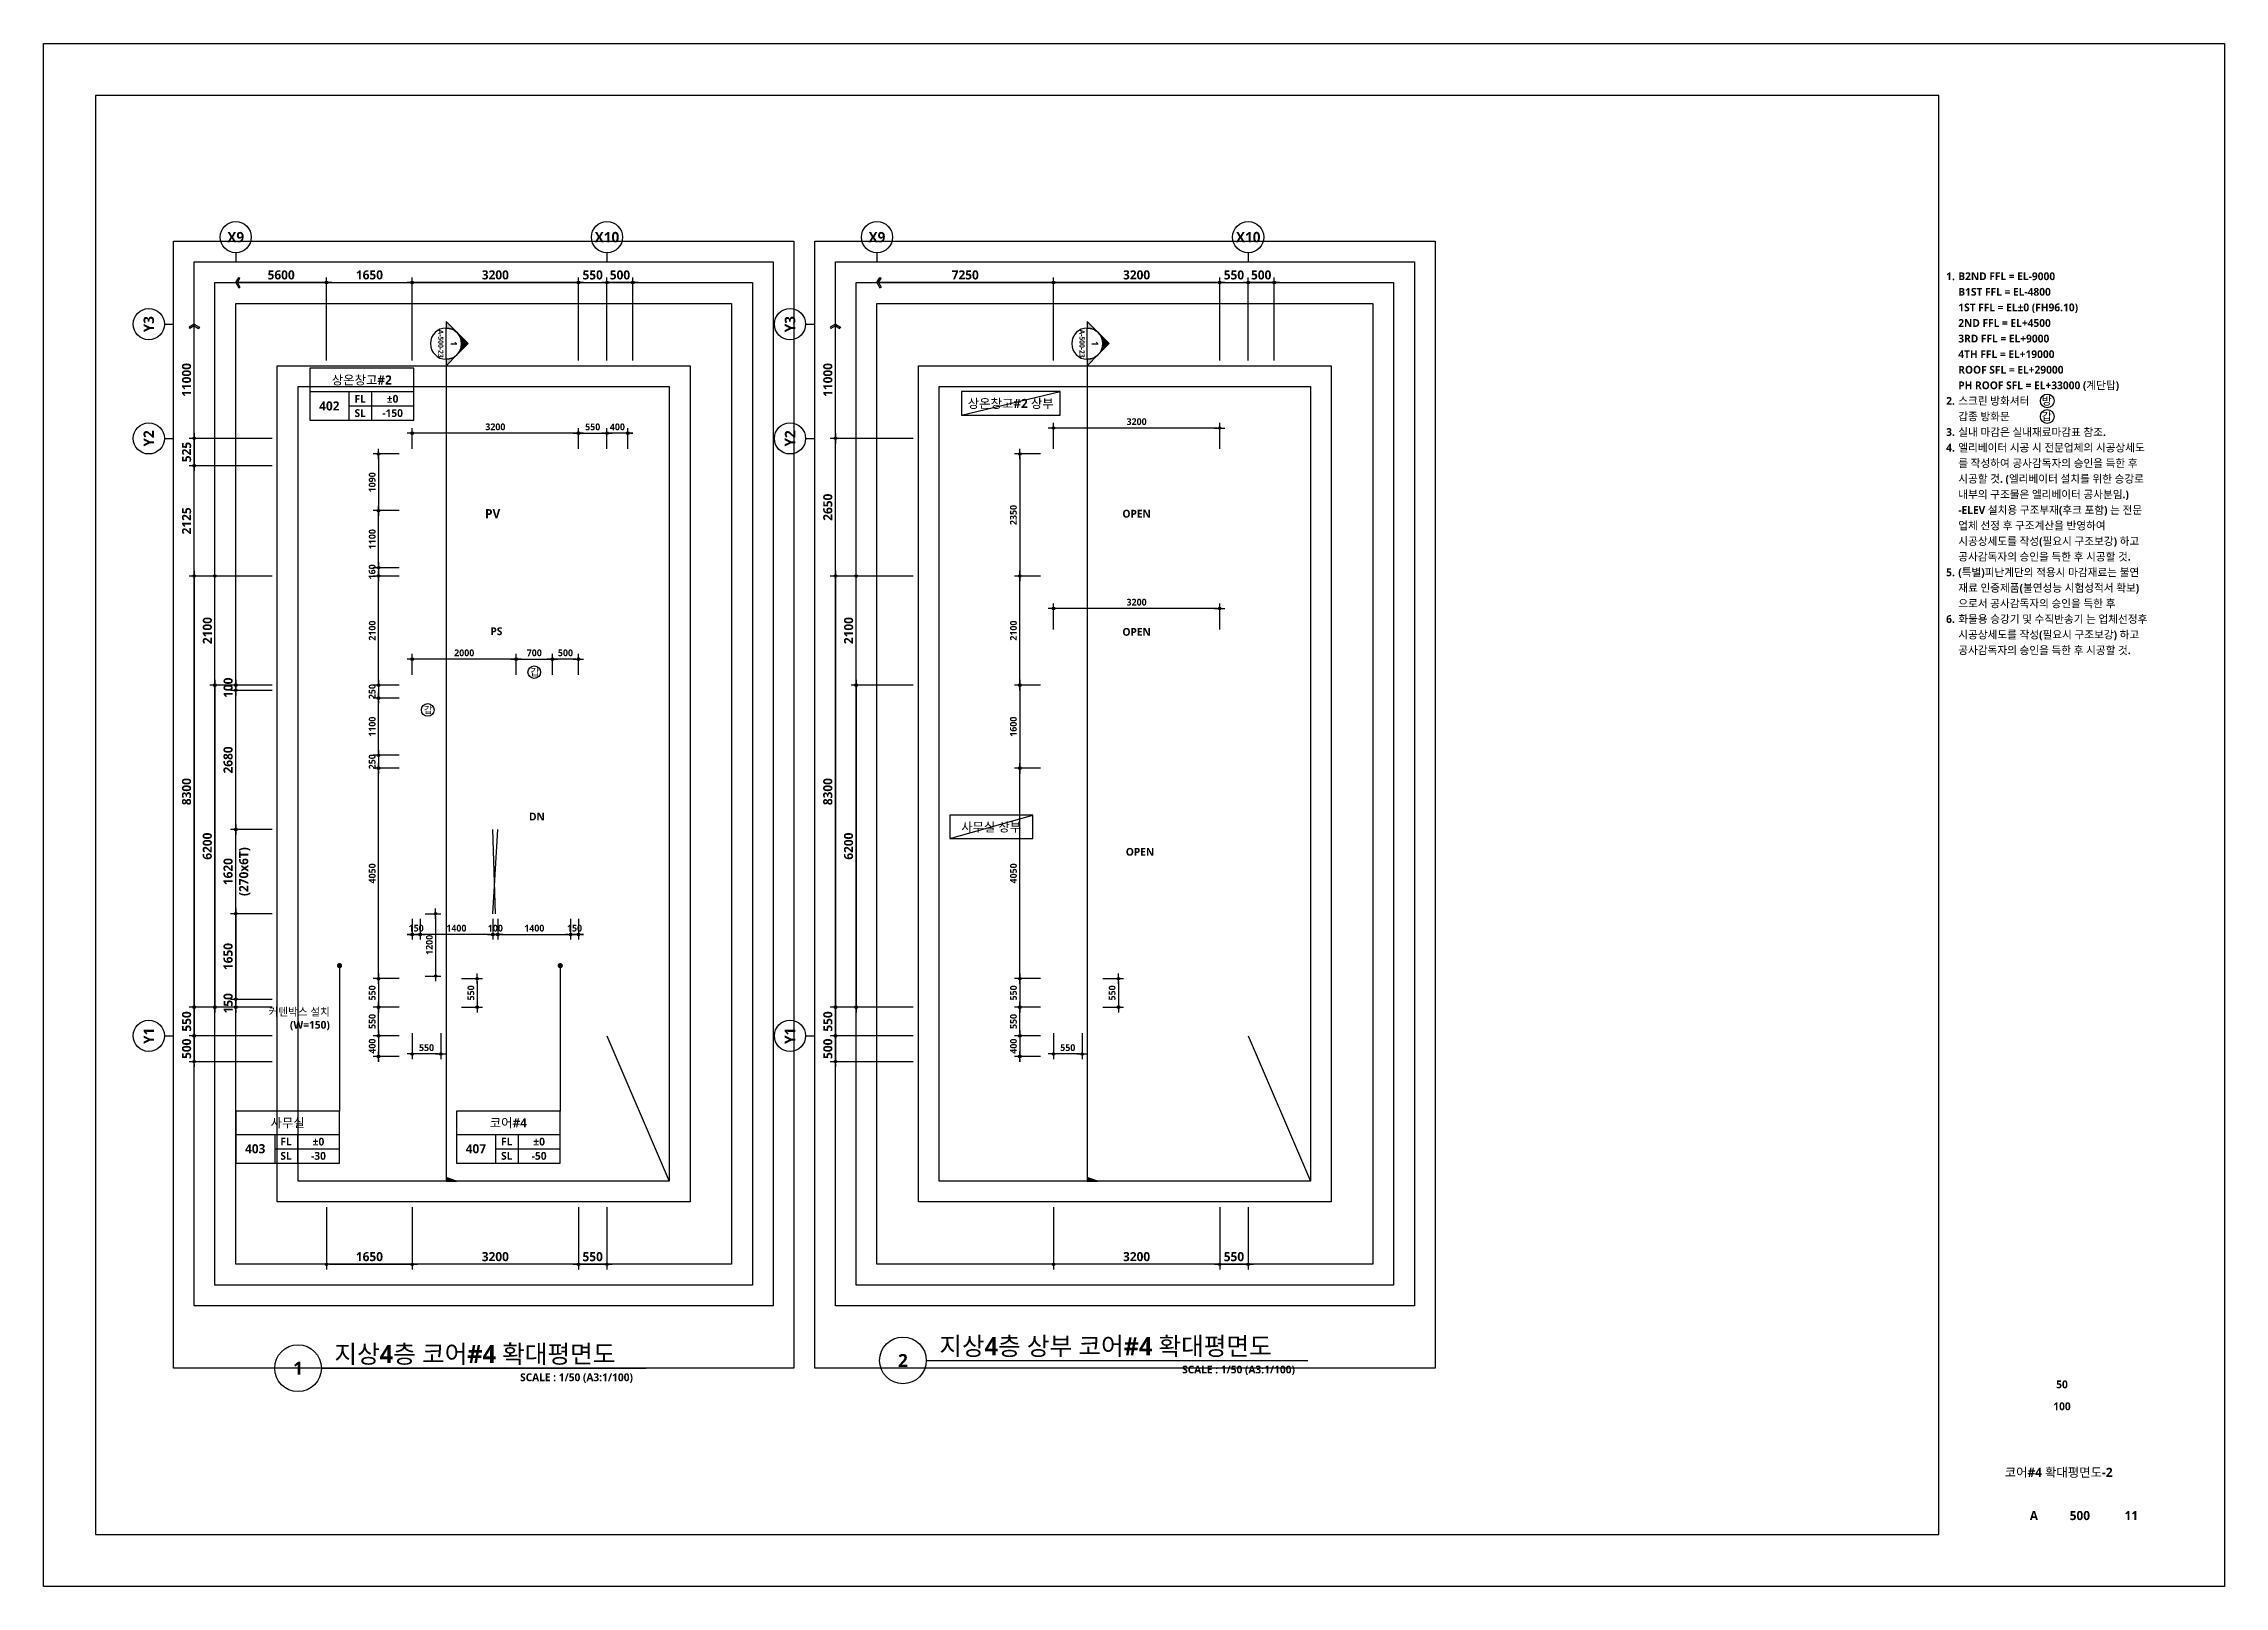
# Model space of a CAD drawing. Header units: millimetres. Extents: x -12482 to 126000, y 0 to 220200.
# Drawn here: x 42000 to 84000, y 89100 to 118800 of the extents above; entities that cross this region are included whole.
import ezdxf
from ezdxf.enums import TextEntityAlignment as Align

# ---------------------------------------------------------------- set-up
doc = ezdxf.new("R2010")
doc.units = ezdxf.units.MM
doc.header["$LTSCALE"] = 60
doc.linetypes.add('CEN', pattern=[62, 60, -1, 0, -1])
doc.layers.get('Defpoints').update_dxf_attribs({"color": 153})
for name, color, linetype in [('A-ANNO-DIM', 4, 'Continuous'), ('A-ANNO-GRA1', 7, 'Continuous'), ('A-ANNO-LEAD', 4, 'Continuous'), ('A-ANNO-NOTE', 7, 'Continuous'), ('A-ANNO-SYMB', 7, 'Continuous'), ('A-ANNO-TEXT1', 7, 'Continuous'), ('A-ANNO-TEXT2', 3, 'Continuous'), ('A-ANNO-TITL', 7, 'Continuous'), ('A-FLOR-OPEN-BELO', 6, 'CEN'), ('A-ST-AXIS-BUB', 7, 'Continuous'), ('A-ST-AXIS-DIM', 7, 'Continuous'), ('AA-MKXS', 3, 'Continuous'), ('AA-MKXX', 3, 'Continuous'), ('AA-XXXX-TXT1', 2, 'Continuous')]:
    doc.layers.add(name, color=color, linetype=linetype)
for name, color, linetype, plot in [('Defpoint', 161, 'Continuous', False), ('G(그리드1)', 185, 'Continuous', False), ('G(그리드2)', 235, 'Continuous', False)]:
    doc.layers.add(name, color=color, linetype=linetype, plot=plot)
doc.styles.add('2020음성 1차', font='NanumGothicBold.ttf')
doc.styles.add('SAMOO', font='romans.shx', dxfattribs={"bigfont": 'whgtxt.shx'})
doc.styles.add('SH_나눔', font='')
doc.styles.add('SH_대대리576', font='')
doc.styles.add('SH_진천_나눔', font='')
doc.styles.get('SH_나눔').set_extended_font_data('NanumGothic', bold=True)
doc.styles.get('SH_대대리576').set_extended_font_data('NanumGothic', bold=True)
doc.styles.get('SH_진천_나눔').set_extended_font_data('NanumGothic', bold=True)
doc.dimstyles.new('SHP 50', dxfattribs={"dimscale": 50, "dimtxt": 3.5, "dimasz": 1, "dimexe": 2, "dimexo": 2, "dimgap": 1, "dimtad": 1, "dimdec": 0, "dimzin": 0, "dimdsep": 46, "dimtxsty": 'SH_진천_나눔', "dimblk": 'DIMDOT', "dimcen": 0.09, "dimclrd": 256, "dimclre": 256, "dimclrt": 3, "dimadec": 0, "dimazin": 1, "dimtfac": 1, "dimtdec": 0, "dimtix": 1, "dimtmove": 2, "dimatfit": 0, "dimldrblk": 'DIMDOT', "dimfxl": 1, "dimtolj": 1, "dimtzin": 0, "dimlwd": -1, "dimlwe": -1, "dimarcsym": 0})
doc.dimstyles.new('SHP 50내부', dxfattribs={"dimscale": 50, "dimtxt": 2.6, "dimasz": 1, "dimexe": 2, "dimexo": 2, "dimgap": 1, "dimtad": 1, "dimdec": 0, "dimzin": 0, "dimdsep": 46, "dimtxsty": '2020음성 1차', "dimblk": 'DIMDOT', "dimcen": 0.09, "dimclrd": 256, "dimclre": 256, "dimclrt": 3, "dimadec": 0, "dimazin": 1, "dimtfac": 1, "dimtdec": 0, "dimtix": 1, "dimtmove": 2, "dimatfit": 0, "dimldrblk": 'DIMDOT', "dimfxl": 1, "dimtolj": 1, "dimtzin": 0, "dimlwd": -1, "dimlwe": -1, "dimarcsym": 0})

msp = doc.modelspace()

# ---------------------------------------------------------------- texts
at = {"layer": 'A-ANNO-TEXT1', "style": 'SH_진천_나눔'}
for s, height, p in [('X9', 200, (45700, 115075)), ('X10', 200, (52850, 115075)), ('X9', 200, (58050, 115075)), ('X10', 200, (65200, 115075)), ('OPEN', 150, (63050, 109750)), ('PS', 150, (50719.9, 107487.7)), ('OPEN', 150, (63050, 107475)), ('DN', 150, (51500, 103920)), ('OPEN', 150, (63115.2, 103241.2))]:
    msp.add_text(s, height=height, dxfattribs=at).set_placement(p, align=Align.MIDDLE_CENTER)
for s, p in [('Y3', (44025, 113400)), ('Y3', (56375, 113400)), ('Y2', (44025, 111200)), ('Y2', (56375, 111200)), ('Y1', (44025, 99700)), ('Y1', (56375, 99700))]:
    msp.add_text(s, height=200, rotation=90, dxfattribs=at).set_placement(p, align=Align.MIDDLE_CENTER)
msp.add_text('PV', height=175, dxfattribs=at).set_placement((50648.3, 109751), align=Align.MIDDLE)
at = {"layer": 'A-ANNO-TEXT1', "style": '2020음성 1차'}
for s, p in [('커텐박스 설치', (47512.7, 100160.3)), ('(W=150)', (47512.7, 99910.3))]:
    msp.add_text(s, height=150, dxfattribs=at).set_placement(p, align=Align.MIDDLE_RIGHT)
at = {"layer": 'A-ANNO-TEXT2', "style": 'SH_진천_나눔'}
for s, p in [('상온창고#2 상부', (60625.4, 111875)), ('사무실 상부', (60250, 103719.7))]:
    msp.add_text(s, height=175, dxfattribs=at).set_placement(p, align=Align.MIDDLE)
at = {"layer": 'A-ANNO-TITL', "style": 'SH_진천_나눔'}
for s, height, p in [('50', 150, (80872.6, 92988.9)), ('100', 150, (80872.6, 92566.7)), (' 코어#4 확대평면도-2', 175, (80778.4, 91298.6)), ('A', 175, (80331.3, 90463.5)), ('500', 175, (81216.8, 90463.5)), ('11', 175, (82207.9, 90463.5))]:
    msp.add_text(s, height=height, dxfattribs=at).set_placement(p, align=Align.MIDDLE)
at = {"layer": 'A-ST-AXIS-DIM', "color": 3, "char_height": 175, "attachment_point": 5, "style": 'SH_진천_나눔'}
for s, insert in [('\\A1;5600', (46575, 114346.6)), ('\\A1;7250', (59750, 114346.6))]:
    msp.add_mtext(s, dxfattribs=dict(at, insert=insert))
at = {"layer": 'A-ST-AXIS-DIM', "color": 3, "char_height": 175, "attachment_point": 5, "rotation": 90, "style": 'SH_진천_나눔'}
for insert in [(44753.4, 112325), (57103.4, 112325)]:
    msp.add_mtext('\\A1;11000', dxfattribs=dict(at, insert=insert))

# ---------------------------------------------------------------- blocks, each defined once
blk = doc.blocks.new('*U13165')
at = {"layer": 'A-ANNO-TITL'}
blk.add_line((0, 0), (6250, 0), dxfattribs=at)
blk.add_circle((-450, 0), 450, dxfattribs=at)
at = {"layer": 'AA-XXXX-TXT1', "style": 'SH_진천_나눔'}
blk.add_attdef('DWG.TITLE', (250, 100), '', height=350, dxfattribs=at)
at = {"layer": 'AA-XXXX-TXT1', "color": 7, "style": 'SH_진천_나눔'}
blk.add_attdef('NO1', text='', height=300, dxfattribs=at).set_placement((-450, 0), align=Align.MIDDLE)
at = {"layer": 'AA-XXXX-TXT1', "style": 'SH_진천_나눔'}
blk.add_attdef('SCALE', text='', height=150, dxfattribs=at).set_placement((6000, -100), align=Align.TOP_RIGHT)
blk = doc.blocks.new('*U13168')
at = {"layer": 'A-ANNO-TITL'}
blk.add_line((0, 0), (7350, 0), dxfattribs=at)
blk.add_circle((-450, 0), 450, dxfattribs=at)
at = {"layer": 'AA-XXXX-TXT1', "style": 'SH_진천_나눔'}
blk.add_attdef('DWG.TITLE', (250, 100), '', height=350, dxfattribs=at)
at = {"layer": 'AA-XXXX-TXT1', "color": 7, "style": 'SH_진천_나눔'}
blk.add_attdef('NO1', text='', height=300, dxfattribs=at).set_placement((-450, 0), align=Align.MIDDLE)
at = {"layer": 'AA-XXXX-TXT1', "style": 'SH_진천_나눔'}
blk.add_attdef('SCALE', text='', height=150, dxfattribs=at).set_placement((7100, -100), align=Align.TOP_RIGHT)
blk = doc.blocks.new('A-ST-AXIS-BUB-1')
at = {"layer": 'A-ST-AXIS-BUB'}
blk.add_line((0, 350), (0, 0), dxfattribs=at)
blk.add_circle((0, 950), 600, dxfattribs=at)
blk = doc.blocks.new('arrow1')
at = {"color": 0}
for p, q in [((0, 0), (0.29, 0.5)), ((0, 0), (0.29, -0.5)), ((0.16, 0), (0.41, 0.43)), ((0.16, 0), (0.41, -0.43)), ((0.29, 0.5), (0.41, 0.43)), ((0.29, -0.5), (0.41, -0.43))]:
    blk.add_line(p, q, dxfattribs=at)
blk = doc.blocks.new('DIMDOT')
at = {"color": 0}
blk.add_line((-2, 0), (2, 0), dxfattribs=at)
for radius in [0.5, 0.25]:
    blk.add_circle((0, 0), radius, dxfattribs=at)
blk = doc.blocks.new('*D17243')
at = {"layer": 'A-ST-AXIS-DIM'}
for p, q in [((46400, 108550), (44800, 108550)), ((44900, 108500), (44900, 100300)), ((46400, 100250), (44800, 100250))]:
    blk.add_line(p, q, dxfattribs=at)
at = {"layer": 'Defpoints', "color": 0}
for p in [(46500, 108550), (44900, 100250), (46500, 100250)]:
    blk.add_point(p, dxfattribs=at)
at = {"layer": 'A-ST-AXIS-DIM', "linetype": 'ByBlock', "xscale": 50, "yscale": 50, "zscale": 50}
for p, rotation in [((44900, 108550), 90), ((44900, 100250), 270)]:
    blk.add_blockref('DIMDOT', p, dxfattribs=dict(at, rotation=rotation))
at = {"layer": 'A-ST-AXIS-DIM', "color": 3, "insert": (44753, 104400), "char_height": 175, "attachment_point": 5, "rotation": 90, "style": 'SH_진천_나눔'}
blk.add_mtext('\\A1;8300', dxfattribs=at)
blk = doc.blocks.new('*D17244')
at = {"layer": 'A-ST-AXIS-DIM'}
for p, q in [((46400, 106450), (45200, 106450)), ((45300, 106400), (45300, 100300)), ((46400, 100250), (45200, 100250))]:
    blk.add_line(p, q, dxfattribs=at)
at = {"layer": 'Defpoints', "color": 0}
for p in [(46500, 106450), (45300, 100250), (46500, 100250)]:
    blk.add_point(p, dxfattribs=at)
at = {"layer": 'A-ST-AXIS-DIM', "linetype": 'ByBlock', "xscale": 50, "yscale": 50, "zscale": 50}
for p, rotation in [((45300, 106450), 90), ((45300, 100250), 270)]:
    blk.add_blockref('DIMDOT', p, dxfattribs=dict(at, rotation=rotation))
at = {"layer": 'A-ST-AXIS-DIM', "color": 3, "insert": (45153, 103350), "char_height": 175, "attachment_point": 5, "rotation": 90, "style": 'SH_진천_나눔'}
blk.add_mtext('\\A1;6200', dxfattribs=at)
blk = doc.blocks.new('*D17245')
at = {"layer": 'A-ST-AXIS-DIM'}
for p, q in [((46400, 108550), (45200, 108550)), ((45300, 106500), (45300, 108500)), ((46400, 106450), (45200, 106450))]:
    blk.add_line(p, q, dxfattribs=at)
at = {"layer": 'Defpoints', "color": 0}
for p in [(45300, 108550), (46500, 108550), (46500, 106450)]:
    blk.add_point(p, dxfattribs=at)
at = {"layer": 'A-ST-AXIS-DIM', "linetype": 'ByBlock', "xscale": 50, "yscale": 50, "zscale": 50}
for p, rotation in [((45300, 108550), 90), ((45300, 106450), 270)]:
    blk.add_blockref('DIMDOT', p, dxfattribs=dict(at, rotation=rotation))
at = {"layer": 'A-ST-AXIS-DIM', "color": 3, "insert": (45154, 107500), "char_height": 175, "attachment_point": 5, "rotation": 90, "style": 'SH_진천_나눔'}
blk.add_mtext('\\A1;2100', dxfattribs=at)
blk = doc.blocks.new('*D17246')
at = {"layer": 'A-ST-AXIS-DIM'}
for p, q in [((46400, 100250), (44800, 100250)), ((44900, 100200), (44900, 99750)), ((46400, 99700), (44800, 99700))]:
    blk.add_line(p, q, dxfattribs=at)
at = {"layer": 'Defpoints', "color": 0}
for p in [(46500, 100250), (44900, 99700), (46500, 99700)]:
    blk.add_point(p, dxfattribs=at)
at = {"layer": 'A-ST-AXIS-DIM', "linetype": 'ByBlock', "xscale": 50, "yscale": 50, "zscale": 50}
for p, rotation in [((44900, 100250), 90), ((44900, 99700), 270)]:
    blk.add_blockref('DIMDOT', p, dxfattribs=dict(at, rotation=rotation))
at = {"layer": 'A-ST-AXIS-DIM', "color": 3, "insert": (44754, 99975), "char_height": 175, "attachment_point": 5, "rotation": 90, "style": 'SH_진천_나눔'}
blk.add_mtext('\\A1;550', dxfattribs=at)
blk = doc.blocks.new('*D17247')
at = {"layer": 'A-ST-AXIS-DIM'}
for p, q in [((46400, 110675), (44800, 110675)), ((44900, 108600), (44900, 110625)), ((46400, 108550), (44800, 108550))]:
    blk.add_line(p, q, dxfattribs=at)
at = {"layer": 'Defpoints', "color": 0}
for p in [(44900, 110675), (46500, 110675), (46500, 108550)]:
    blk.add_point(p, dxfattribs=at)
at = {"layer": 'A-ST-AXIS-DIM', "linetype": 'ByBlock', "xscale": 50, "yscale": 50, "zscale": 50}
for p, rotation in [((44900, 110675), 90), ((44900, 108550), 270)]:
    blk.add_blockref('DIMDOT', p, dxfattribs=dict(at, rotation=rotation))
at = {"layer": 'A-ST-AXIS-DIM', "color": 3, "insert": (44754, 109612), "char_height": 175, "attachment_point": 5, "rotation": 90, "style": 'SH_진천_나눔'}
blk.add_mtext('\\A1;2125', dxfattribs=at)
blk = doc.blocks.new('*D17248')
at = {"layer": 'A-ST-AXIS-DIM'}
for p, q in [((49100, 112700), (49100, 114300)), ((52300, 112700), (52300, 114300)), ((52250, 114200), (49150, 114200))]:
    blk.add_line(p, q, dxfattribs=at)
at = {"layer": 'Defpoints', "color": 0}
for p in [(49100, 114200), (49100, 112600), (52300, 112600)]:
    blk.add_point(p, dxfattribs=at)
at = {"layer": 'A-ST-AXIS-DIM', "linetype": 'ByBlock', "xscale": 50, "yscale": 50, "zscale": 50, "rotation": 180}
blk.add_blockref('DIMDOT', (49100, 114200), dxfattribs=at)
at = {"layer": 'A-ST-AXIS-DIM', "linetype": 'ByBlock', "xscale": 50, "yscale": 50, "zscale": 50}
blk.add_blockref('DIMDOT', (52300, 114200), dxfattribs=at)
at = {"layer": 'A-ST-AXIS-DIM', "color": 3, "insert": (50700, 114347), "char_height": 175, "attachment_point": 5, "style": 'SH_진천_나눔'}
blk.add_mtext('\\A1;3200', dxfattribs=at)
blk = doc.blocks.new('*D17249')
at = {"layer": 'A-ST-AXIS-DIM'}
for p, q in [((52300, 112700), (52300, 114300)), ((52850, 112700), (52850, 114300)), ((52350, 114200), (52800, 114200))]:
    blk.add_line(p, q, dxfattribs=at)
at = {"layer": 'Defpoints', "color": 0}
for p in [(52850, 114200), (52300, 112600), (52850, 112600)]:
    blk.add_point(p, dxfattribs=at)
at = {"layer": 'A-ST-AXIS-DIM', "linetype": 'ByBlock', "xscale": 50, "yscale": 50, "zscale": 50, "rotation": 180}
blk.add_blockref('DIMDOT', (52300, 114200), dxfattribs=at)
at = {"layer": 'A-ST-AXIS-DIM', "linetype": 'ByBlock', "xscale": 50, "yscale": 50, "zscale": 50}
blk.add_blockref('DIMDOT', (52850, 114200), dxfattribs=at)
at = {"layer": 'A-ST-AXIS-DIM', "color": 3, "insert": (52575, 114346), "char_height": 175, "attachment_point": 5, "style": 'SH_진천_나눔'}
blk.add_mtext('\\A1;550', dxfattribs=at)
blk = doc.blocks.new('*D17250')
at = {"layer": 'A-ST-AXIS-DIM'}
for p, q in [((47450, 112700), (47450, 114300)), ((49100, 112700), (49100, 114300)), ((47500, 114200), (49050, 114200))]:
    blk.add_line(p, q, dxfattribs=at)
at = {"layer": 'Defpoints', "color": 0}
for p in [(49100, 114200), (47450, 112600), (49100, 112600)]:
    blk.add_point(p, dxfattribs=at)
at = {"layer": 'A-ST-AXIS-DIM', "linetype": 'ByBlock', "xscale": 50, "yscale": 50, "zscale": 50, "rotation": 180}
blk.add_blockref('DIMDOT', (47450, 114200), dxfattribs=at)
at = {"layer": 'A-ST-AXIS-DIM', "linetype": 'ByBlock', "xscale": 50, "yscale": 50, "zscale": 50}
blk.add_blockref('DIMDOT', (49100, 114200), dxfattribs=at)
at = {"layer": 'A-ST-AXIS-DIM', "color": 3, "insert": (48275, 114347), "char_height": 175, "attachment_point": 5, "style": 'SH_진천_나눔'}
blk.add_mtext('\\A1;1650', dxfattribs=at)
blk = doc.blocks.new('*D17251')
at = {"layer": 'A-ST-AXIS-DIM'}
for p, q in [((58750, 108550), (57150, 108550)), ((57250, 108500), (57250, 100300)), ((58750, 100250), (57150, 100250))]:
    blk.add_line(p, q, dxfattribs=at)
at = {"layer": 'Defpoints', "color": 0}
for p in [(58850, 108550), (57250, 100250), (58850, 100250)]:
    blk.add_point(p, dxfattribs=at)
at = {"layer": 'A-ST-AXIS-DIM', "linetype": 'ByBlock', "xscale": 50, "yscale": 50, "zscale": 50}
for p, rotation in [((57250, 108550), 90), ((57250, 100250), 270)]:
    blk.add_blockref('DIMDOT', p, dxfattribs=dict(at, rotation=rotation))
at = {"layer": 'A-ST-AXIS-DIM', "color": 3, "insert": (57103, 104400), "char_height": 175, "attachment_point": 5, "rotation": 90, "style": 'SH_진천_나눔'}
blk.add_mtext('\\A1;8300', dxfattribs=at)
blk = doc.blocks.new('*D17252')
at = {"layer": 'A-ST-AXIS-DIM'}
for p, q in [((58750, 106450), (57550, 106450)), ((57650, 106400), (57650, 100300)), ((58750, 100250), (57550, 100250))]:
    blk.add_line(p, q, dxfattribs=at)
at = {"layer": 'Defpoints', "color": 0}
for p in [(58850, 106450), (57650, 100250), (58850, 100250)]:
    blk.add_point(p, dxfattribs=at)
at = {"layer": 'A-ST-AXIS-DIM', "linetype": 'ByBlock', "xscale": 50, "yscale": 50, "zscale": 50}
for p, rotation in [((57650, 106450), 90), ((57650, 100250), 270)]:
    blk.add_blockref('DIMDOT', p, dxfattribs=dict(at, rotation=rotation))
at = {"layer": 'A-ST-AXIS-DIM', "color": 3, "insert": (57503, 103350), "char_height": 175, "attachment_point": 5, "rotation": 90, "style": 'SH_진천_나눔'}
blk.add_mtext('\\A1;6200', dxfattribs=at)
blk = doc.blocks.new('*D17253')
at = {"layer": 'A-ST-AXIS-DIM'}
for p, q in [((58750, 108550), (57550, 108550)), ((57650, 106500), (57650, 108500)), ((58750, 106450), (57550, 106450))]:
    blk.add_line(p, q, dxfattribs=at)
at = {"layer": 'Defpoints', "color": 0}
for p in [(57650, 108550), (58850, 108550), (58850, 106450)]:
    blk.add_point(p, dxfattribs=at)
at = {"layer": 'A-ST-AXIS-DIM', "linetype": 'ByBlock', "xscale": 50, "yscale": 50, "zscale": 50}
for p, rotation in [((57650, 108550), 90), ((57650, 106450), 270)]:
    blk.add_blockref('DIMDOT', p, dxfattribs=dict(at, rotation=rotation))
at = {"layer": 'A-ST-AXIS-DIM', "color": 3, "insert": (57504, 107500), "char_height": 175, "attachment_point": 5, "rotation": 90, "style": 'SH_진천_나눔'}
blk.add_mtext('\\A1;2100', dxfattribs=at)
blk = doc.blocks.new('*D17254')
at = {"layer": 'A-ST-AXIS-DIM'}
for p, q in [((58750, 100250), (57150, 100250)), ((57250, 100200), (57250, 99750)), ((58750, 99700), (57150, 99700))]:
    blk.add_line(p, q, dxfattribs=at)
at = {"layer": 'Defpoints', "color": 0}
for p in [(58850, 100250), (57250, 99700), (58850, 99700)]:
    blk.add_point(p, dxfattribs=at)
at = {"layer": 'A-ST-AXIS-DIM', "linetype": 'ByBlock', "xscale": 50, "yscale": 50, "zscale": 50}
for p, rotation in [((57250, 100250), 90), ((57250, 99700), 270)]:
    blk.add_blockref('DIMDOT', p, dxfattribs=dict(at, rotation=rotation))
at = {"layer": 'A-ST-AXIS-DIM', "color": 3, "insert": (57104, 99975), "char_height": 175, "attachment_point": 5, "rotation": 90, "style": 'SH_진천_나눔'}
blk.add_mtext('\\A1;550', dxfattribs=at)
blk = doc.blocks.new('*D17255')
at = {"layer": 'A-ST-AXIS-DIM'}
for p, q in [((58750, 111200), (57150, 111200)), ((57250, 108600), (57250, 111150)), ((58750, 108550), (57150, 108550))]:
    blk.add_line(p, q, dxfattribs=at)
at = {"layer": 'Defpoints', "color": 0}
for p in [(57250, 111200), (58850, 111200), (58850, 108550)]:
    blk.add_point(p, dxfattribs=at)
at = {"layer": 'A-ST-AXIS-DIM', "linetype": 'ByBlock', "xscale": 50, "yscale": 50, "zscale": 50}
for p, rotation in [((57250, 111200), 90), ((57250, 108550), 270)]:
    blk.add_blockref('DIMDOT', p, dxfattribs=dict(at, rotation=rotation))
at = {"layer": 'A-ST-AXIS-DIM', "color": 3, "insert": (57103, 109875), "char_height": 175, "attachment_point": 5, "rotation": 90, "style": 'SH_진천_나눔'}
blk.add_mtext('\\A1;2650', dxfattribs=at)
blk = doc.blocks.new('*D17256')
at = {"layer": 'A-ST-AXIS-DIM'}
for p, q in [((61450, 112700), (61450, 114300)), ((64650, 112700), (64650, 114300)), ((64600, 114200), (61500, 114200))]:
    blk.add_line(p, q, dxfattribs=at)
at = {"layer": 'Defpoints', "color": 0}
for p in [(61450, 114200), (61450, 112600), (64650, 112600)]:
    blk.add_point(p, dxfattribs=at)
at = {"layer": 'A-ST-AXIS-DIM', "linetype": 'ByBlock', "xscale": 50, "yscale": 50, "zscale": 50, "rotation": 180}
blk.add_blockref('DIMDOT', (61450, 114200), dxfattribs=at)
at = {"layer": 'A-ST-AXIS-DIM', "linetype": 'ByBlock', "xscale": 50, "yscale": 50, "zscale": 50}
blk.add_blockref('DIMDOT', (64650, 114200), dxfattribs=at)
at = {"layer": 'A-ST-AXIS-DIM', "color": 3, "insert": (63050, 114347), "char_height": 175, "attachment_point": 5, "style": 'SH_진천_나눔'}
blk.add_mtext('\\A1;3200', dxfattribs=at)
blk = doc.blocks.new('*D17257')
at = {"layer": 'A-ST-AXIS-DIM'}
for p, q in [((64650, 112700), (64650, 114300)), ((65200, 112700), (65200, 114300)), ((64700, 114200), (65150, 114200))]:
    blk.add_line(p, q, dxfattribs=at)
at = {"layer": 'Defpoints', "color": 0}
for p in [(65200, 114200), (64650, 112600), (65200, 112600)]:
    blk.add_point(p, dxfattribs=at)
at = {"layer": 'A-ST-AXIS-DIM', "linetype": 'ByBlock', "xscale": 50, "yscale": 50, "zscale": 50, "rotation": 180}
blk.add_blockref('DIMDOT', (64650, 114200), dxfattribs=at)
at = {"layer": 'A-ST-AXIS-DIM', "linetype": 'ByBlock', "xscale": 50, "yscale": 50, "zscale": 50}
blk.add_blockref('DIMDOT', (65200, 114200), dxfattribs=at)
at = {"layer": 'A-ST-AXIS-DIM', "color": 3, "insert": (64925, 114346), "char_height": 175, "attachment_point": 5, "style": 'SH_진천_나눔'}
blk.add_mtext('\\A1;550', dxfattribs=at)
blk = doc.blocks.new('*D18253')
at = {"layer": 'A-ANNO-DIM'}
for p, q in [((50600, 101650), (50550, 101650)), ((50650, 101950), (50650, 101550)), ((50750, 101650), (50650, 101650)), ((50750, 101950), (50750, 101550)), ((50800, 101650), (50850, 101650))]:
    blk.add_line(p, q, dxfattribs=at)
at = {"layer": 'Defpoints', "color": 0}
for p in [(50650, 102050), (50650, 101650), (50750, 102050)]:
    blk.add_point(p, dxfattribs=at)
at = {"layer": 'A-ANNO-DIM', "linetype": 'ByBlock', "xscale": 50, "yscale": 50, "zscale": 50}
blk.add_blockref('DIMDOT', (50650, 101650), dxfattribs=at)
at = {"layer": 'A-ANNO-DIM', "linetype": 'ByBlock', "xscale": 50, "yscale": 50, "zscale": 50, "rotation": 180}
blk.add_blockref('DIMDOT', (50750, 101650), dxfattribs=at)
at = {"layer": 'A-ANNO-DIM', "color": 3, "insert": (50700, 101771), "char_height": 130, "attachment_point": 5, "style": '2020음성 1차'}
blk.add_mtext('\\A1;100', dxfattribs=at)
blk = doc.blocks.new('*D18254')
at = {"layer": 'A-ANNO-DIM'}
for p, q in [((50750, 101950), (50750, 101550)), ((50800, 101650), (52100, 101650)), ((52150, 101950), (52150, 101550))]:
    blk.add_line(p, q, dxfattribs=at)
at = {"layer": 'Defpoints', "color": 0}
for p in [(50750, 102050), (52150, 102050), (52150, 101650)]:
    blk.add_point(p, dxfattribs=at)
at = {"layer": 'A-ANNO-DIM', "linetype": 'ByBlock', "xscale": 50, "yscale": 50, "zscale": 50, "rotation": 180}
blk.add_blockref('DIMDOT', (50750, 101650), dxfattribs=at)
at = {"layer": 'A-ANNO-DIM', "linetype": 'ByBlock', "xscale": 50, "yscale": 50, "zscale": 50}
blk.add_blockref('DIMDOT', (52150, 101650), dxfattribs=at)
at = {"layer": 'A-ANNO-DIM', "color": 3, "insert": (51450, 101771), "char_height": 130, "attachment_point": 5, "style": '2020음성 1차'}
blk.add_mtext('\\A1;1400', dxfattribs=at)
blk = doc.blocks.new('*D18255')
at = {"layer": 'A-ANNO-DIM'}
for p, q in [((52100, 101650), (52050, 101650)), ((52150, 101950), (52150, 101550)), ((52300, 101650), (52150, 101650)), ((52300, 101950), (52300, 101550)), ((52350, 101650), (52400, 101650))]:
    blk.add_line(p, q, dxfattribs=at)
at = {"layer": 'Defpoints', "color": 0}
for p in [(52150, 102050), (52150, 101650), (52300, 102050)]:
    blk.add_point(p, dxfattribs=at)
at = {"layer": 'A-ANNO-DIM', "linetype": 'ByBlock', "xscale": 50, "yscale": 50, "zscale": 50}
blk.add_blockref('DIMDOT', (52150, 101650), dxfattribs=at)
at = {"layer": 'A-ANNO-DIM', "linetype": 'ByBlock', "xscale": 50, "yscale": 50, "zscale": 50, "rotation": 180}
blk.add_blockref('DIMDOT', (52300, 101650), dxfattribs=at)
at = {"layer": 'A-ANNO-DIM', "color": 3, "insert": (52225, 101771), "char_height": 130, "attachment_point": 5, "style": '2020음성 1차'}
blk.add_mtext('\\A1;150', dxfattribs=at)
blk = doc.blocks.new('*D18256')
at = {"layer": 'A-ANNO-DIM'}
for p, q in [((49250, 101950), (49250, 101550)), ((50600, 101650), (49300, 101650)), ((50650, 101950), (50650, 101550))]:
    blk.add_line(p, q, dxfattribs=at)
at = {"layer": 'Defpoints', "color": 0}
for p in [(49250, 102050), (49250, 101650), (50650, 102050)]:
    blk.add_point(p, dxfattribs=at)
at = {"layer": 'A-ANNO-DIM', "linetype": 'ByBlock', "xscale": 50, "yscale": 50, "zscale": 50, "rotation": 180}
blk.add_blockref('DIMDOT', (49250, 101650), dxfattribs=at)
at = {"layer": 'A-ANNO-DIM', "linetype": 'ByBlock', "xscale": 50, "yscale": 50, "zscale": 50}
blk.add_blockref('DIMDOT', (50650, 101650), dxfattribs=at)
at = {"layer": 'A-ANNO-DIM', "color": 3, "insert": (49950, 101771), "char_height": 130, "attachment_point": 5, "style": '2020음성 1차'}
blk.add_mtext('\\A1;1400', dxfattribs=at)
blk = doc.blocks.new('*D18257')
at = {"layer": 'A-ANNO-DIM'}
for p, q in [((49050, 101650), (49000, 101650)), ((49100, 101950), (49100, 101550)), ((49100, 101650), (49250, 101650)), ((49250, 101950), (49250, 101550)), ((49300, 101650), (49350, 101650))]:
    blk.add_line(p, q, dxfattribs=at)
at = {"layer": 'Defpoints', "color": 0}
for p in [(49100, 102050), (49250, 102050), (49250, 101650)]:
    blk.add_point(p, dxfattribs=at)
at = {"layer": 'A-ANNO-DIM', "linetype": 'ByBlock', "xscale": 50, "yscale": 50, "zscale": 50}
blk.add_blockref('DIMDOT', (49100, 101650), dxfattribs=at)
at = {"layer": 'A-ANNO-DIM', "linetype": 'ByBlock', "xscale": 50, "yscale": 50, "zscale": 50, "rotation": 180}
blk.add_blockref('DIMDOT', (49250, 101650), dxfattribs=at)
at = {"layer": 'A-ANNO-DIM', "color": 3, "insert": (49175, 101771), "char_height": 130, "attachment_point": 5, "style": '2020음성 1차'}
blk.add_mtext('\\A1;150', dxfattribs=at)
blk = doc.blocks.new('*D18317')
at = {"layer": 'A-ANNO-DIM'}
for p, q in [((49100, 99750), (49100, 99250)), ((49650, 99750), (49650, 99250)), ((49600, 99350), (49150, 99350))]:
    blk.add_line(p, q, dxfattribs=at)
at = {"layer": 'Defpoints', "color": 0}
for p in [(49100, 99850), (49650, 99850), (49100, 99350)]:
    blk.add_point(p, dxfattribs=at)
at = {"layer": 'A-ANNO-DIM', "linetype": 'ByBlock', "xscale": 50, "yscale": 50, "zscale": 50, "rotation": 180}
blk.add_blockref('DIMDOT', (49100, 99350), dxfattribs=at)
at = {"layer": 'A-ANNO-DIM', "linetype": 'ByBlock', "xscale": 50, "yscale": 50, "zscale": 50}
blk.add_blockref('DIMDOT', (49650, 99350), dxfattribs=at)
at = {"layer": 'A-ANNO-DIM', "color": 3, "insert": (49375, 99471), "char_height": 130, "attachment_point": 5, "style": '2020음성 1차'}
blk.add_mtext('\\A1;550', dxfattribs=at)
blk = doc.blocks.new('*D18391')
at = {"layer": 'A-ANNO-DIM'}
for p, q in [((50050, 100800), (50450, 100800)), ((50350, 100750), (50350, 100300)), ((50050, 100250), (50450, 100250))]:
    blk.add_line(p, q, dxfattribs=at)
at = {"layer": 'Defpoints', "color": 0}
for p in [(49950, 100800), (49950, 100250), (50350, 100250)]:
    blk.add_point(p, dxfattribs=at)
at = {"layer": 'A-ANNO-DIM', "linetype": 'ByBlock', "xscale": 50, "yscale": 50, "zscale": 50}
for p, rotation in [((50350, 100800), 90), ((50350, 100250), 270)]:
    blk.add_blockref('DIMDOT', p, dxfattribs=dict(at, rotation=rotation))
at = {"layer": 'A-ANNO-DIM', "color": 3, "insert": (50229, 100525), "char_height": 130, "attachment_point": 5, "rotation": 90, "style": '2020음성 1차'}
blk.add_mtext('\\A1;550', dxfattribs=at)
blk = doc.blocks.new('*D18392')
at = {"layer": 'A-ANNO-DIM'}
for p, q in [((49350, 102050), (49650, 102050)), ((49550, 102000), (49550, 100900)), ((49350, 100850), (49650, 100850))]:
    blk.add_line(p, q, dxfattribs=at)
at = {"layer": 'Defpoints', "color": 0}
for p in [(49250, 102050), (49250, 100850), (49550, 100850)]:
    blk.add_point(p, dxfattribs=at)
at = {"layer": 'A-ANNO-DIM', "linetype": 'ByBlock', "xscale": 50, "yscale": 50, "zscale": 50}
for p, rotation in [((49550, 102050), 90), ((49550, 100850), 270)]:
    blk.add_blockref('DIMDOT', p, dxfattribs=dict(at, rotation=rotation))
at = {"layer": 'A-ANNO-DIM', "color": 3, "insert": (49429, 101450), "char_height": 130, "attachment_point": 5, "rotation": 90, "style": '2020음성 1차'}
blk.add_mtext('\\A1;1200', dxfattribs=at)
blk = doc.blocks.new('*D18393')
at = {"layer": 'A-ANNO-DIM'}
for p, q in [((62400, 100800), (62800, 100800)), ((62700, 100750), (62700, 100300)), ((62400, 100250), (62800, 100250))]:
    blk.add_line(p, q, dxfattribs=at)
at = {"layer": 'Defpoints', "color": 0}
for p in [(62300, 100800), (62300, 100250), (62700, 100250)]:
    blk.add_point(p, dxfattribs=at)
at = {"layer": 'A-ANNO-DIM', "linetype": 'ByBlock', "xscale": 50, "yscale": 50, "zscale": 50}
for p, rotation in [((62700, 100800), 90), ((62700, 100250), 270)]:
    blk.add_blockref('DIMDOT', p, dxfattribs=dict(at, rotation=rotation))
at = {"layer": 'A-ANNO-DIM', "color": 3, "insert": (62579, 100525), "char_height": 130, "attachment_point": 5, "rotation": 90, "style": '2020음성 1차'}
blk.add_mtext('\\A1;550', dxfattribs=at)
blk = doc.blocks.new('*D18394')
at = {"layer": 'A-ANNO-DIM'}
for p, q in [((61450, 99750), (61450, 99250)), ((62000, 99750), (62000, 99250)), ((61950, 99350), (61500, 99350))]:
    blk.add_line(p, q, dxfattribs=at)
at = {"layer": 'Defpoints', "color": 0}
for p in [(61450, 99850), (62000, 99850), (61450, 99350)]:
    blk.add_point(p, dxfattribs=at)
at = {"layer": 'A-ANNO-DIM', "linetype": 'ByBlock', "xscale": 50, "yscale": 50, "zscale": 50, "rotation": 180}
blk.add_blockref('DIMDOT', (61450, 99350), dxfattribs=at)
at = {"layer": 'A-ANNO-DIM', "linetype": 'ByBlock', "xscale": 50, "yscale": 50, "zscale": 50}
blk.add_blockref('DIMDOT', (62000, 99350), dxfattribs=at)
at = {"layer": 'A-ANNO-DIM', "color": 3, "insert": (61725, 99471), "char_height": 130, "attachment_point": 5, "style": '2020음성 1차'}
blk.add_mtext('\\A1;550', dxfattribs=at)
blk = doc.blocks.new('*D18397')
at = {"layer": 'A-ST-AXIS-DIM'}
for p, q in [((46400, 99700), (44800, 99700)), ((44900, 99750), (44900, 99800)), ((44900, 99700), (44900, 99200)), ((46400, 99200), (44800, 99200)), ((44900, 99150), (44900, 99100))]:
    blk.add_line(p, q, dxfattribs=at)
at = {"layer": 'Defpoints', "color": 0}
for p in [(46500, 99700), (44900, 99200), (46500, 99200)]:
    blk.add_point(p, dxfattribs=at)
at = {"layer": 'A-ST-AXIS-DIM', "linetype": 'ByBlock', "xscale": 50, "yscale": 50, "zscale": 50}
for p, rotation in [((44900, 99700), 270), ((44900, 99200), 90)]:
    blk.add_blockref('DIMDOT', p, dxfattribs=dict(at, rotation=rotation))
at = {"layer": 'A-ST-AXIS-DIM', "color": 3, "insert": (44754, 99450), "char_height": 175, "attachment_point": 5, "rotation": 90, "style": 'SH_진천_나눔'}
blk.add_mtext('\\A1;500', dxfattribs=at)
blk = doc.blocks.new('*D18398')
at = {"layer": 'A-ST-AXIS-DIM'}
for p, q in [((52850, 112700), (52850, 114300)), ((53350, 112700), (53350, 114300)), ((52800, 114200), (52750, 114200)), ((53350, 114200), (52850, 114200)), ((53400, 114200), (53450, 114200))]:
    blk.add_line(p, q, dxfattribs=at)
at = {"layer": 'Defpoints', "color": 0}
for p in [(52850, 114200), (52850, 112600), (53350, 112600)]:
    blk.add_point(p, dxfattribs=at)
at = {"layer": 'A-ST-AXIS-DIM', "linetype": 'ByBlock', "xscale": 50, "yscale": 50, "zscale": 50}
blk.add_blockref('DIMDOT', (52850, 114200), dxfattribs=at)
at = {"layer": 'A-ST-AXIS-DIM', "linetype": 'ByBlock', "xscale": 50, "yscale": 50, "zscale": 50, "rotation": 180}
blk.add_blockref('DIMDOT', (53350, 114200), dxfattribs=at)
at = {"layer": 'A-ST-AXIS-DIM', "color": 3, "insert": (53100, 114346), "char_height": 175, "attachment_point": 5, "style": 'SH_진천_나눔'}
blk.add_mtext('\\A1;500', dxfattribs=at)
blk = doc.blocks.new('*D18399')
at = {"layer": 'A-ST-AXIS-DIM'}
for p, q in [((65200, 112700), (65200, 114300)), ((65700, 112700), (65700, 114300)), ((65150, 114200), (65100, 114200)), ((65700, 114200), (65200, 114200)), ((65750, 114200), (65800, 114200))]:
    blk.add_line(p, q, dxfattribs=at)
at = {"layer": 'Defpoints', "color": 0}
for p in [(65200, 114200), (65200, 112600), (65700, 112600)]:
    blk.add_point(p, dxfattribs=at)
at = {"layer": 'A-ST-AXIS-DIM', "linetype": 'ByBlock', "xscale": 50, "yscale": 50, "zscale": 50}
blk.add_blockref('DIMDOT', (65200, 114200), dxfattribs=at)
at = {"layer": 'A-ST-AXIS-DIM', "linetype": 'ByBlock', "xscale": 50, "yscale": 50, "zscale": 50, "rotation": 180}
blk.add_blockref('DIMDOT', (65700, 114200), dxfattribs=at)
at = {"layer": 'A-ST-AXIS-DIM', "color": 3, "insert": (65450, 114346), "char_height": 175, "attachment_point": 5, "style": 'SH_진천_나눔'}
blk.add_mtext('\\A1;500', dxfattribs=at)
blk = doc.blocks.new('*D18400')
at = {"layer": 'A-ANNO-DIM'}
for p, q in [((51100, 106650), (51100, 107050)), ((51150, 106950), (51750, 106950)), ((51800, 106650), (51800, 107050))]:
    blk.add_line(p, q, dxfattribs=at)
at = {"layer": 'Defpoints', "color": 0}
for p in [(51800, 106950), (51100, 106550), (51800, 106550)]:
    blk.add_point(p, dxfattribs=at)
at = {"layer": 'A-ANNO-DIM', "linetype": 'ByBlock', "xscale": 50, "yscale": 50, "zscale": 50, "rotation": 180}
blk.add_blockref('DIMDOT', (51100, 106950), dxfattribs=at)
at = {"layer": 'A-ANNO-DIM', "linetype": 'ByBlock', "xscale": 50, "yscale": 50, "zscale": 50}
blk.add_blockref('DIMDOT', (51800, 106950), dxfattribs=at)
at = {"layer": 'A-ANNO-DIM', "color": 3, "insert": (51450, 107071), "char_height": 130, "attachment_point": 5, "style": '2020음성 1차'}
blk.add_mtext('\\A1;700', dxfattribs=at)
blk = doc.blocks.new('*D18401')
at = {"layer": 'A-ANNO-DIM'}
for p, q in [((49100, 106650), (49100, 107050)), ((51050, 106950), (49150, 106950)), ((51100, 106650), (51100, 107050))]:
    blk.add_line(p, q, dxfattribs=at)
at = {"layer": 'Defpoints', "color": 0}
for p in [(49100, 106950), (49100, 106550), (51100, 106550)]:
    blk.add_point(p, dxfattribs=at)
at = {"layer": 'A-ANNO-DIM', "linetype": 'ByBlock', "xscale": 50, "yscale": 50, "zscale": 50, "rotation": 180}
blk.add_blockref('DIMDOT', (49100, 106950), dxfattribs=at)
at = {"layer": 'A-ANNO-DIM', "linetype": 'ByBlock', "xscale": 50, "yscale": 50, "zscale": 50}
blk.add_blockref('DIMDOT', (51100, 106950), dxfattribs=at)
at = {"layer": 'A-ANNO-DIM', "color": 3, "insert": (50100, 107071), "char_height": 130, "attachment_point": 5, "style": '2020음성 1차'}
blk.add_mtext('\\A1;2000', dxfattribs=at)
blk = doc.blocks.new('*D18402')
at = {"layer": 'A-ANNO-DIM'}
for p, q in [((51800, 106650), (51800, 107050)), ((52250, 106950), (51850, 106950)), ((52300, 106650), (52300, 107050))]:
    blk.add_line(p, q, dxfattribs=at)
at = {"layer": 'Defpoints', "color": 0}
for p in [(51800, 106950), (51800, 106550), (52300, 106550)]:
    blk.add_point(p, dxfattribs=at)
at = {"layer": 'A-ANNO-DIM', "linetype": 'ByBlock', "xscale": 50, "yscale": 50, "zscale": 50, "rotation": 180}
blk.add_blockref('DIMDOT', (51800, 106950), dxfattribs=at)
at = {"layer": 'A-ANNO-DIM', "linetype": 'ByBlock', "xscale": 50, "yscale": 50, "zscale": 50}
blk.add_blockref('DIMDOT', (52300, 106950), dxfattribs=at)
at = {"layer": 'A-ANNO-DIM', "color": 3, "insert": (52050, 107071), "char_height": 130, "attachment_point": 5, "style": '2020음성 1차'}
blk.add_mtext('\\A1;500', dxfattribs=at)
blk = doc.blocks.new('갑종 TEXT100')
at = {"layer": 'A-ANNO-SYMB'}
blk.add_circle((0, 0), 243, dxfattribs=at)
at = {"layer": 'A-ANNO-TITL', "style": '2020음성 1차'}
blk.add_text('갑 ', height=266.7, dxfattribs=at).set_placement((67, 0), align=Align.MIDDLE_CENTER)
blk = doc.blocks.new('*D18407')
at = {"layer": 'A-ST-AXIS-DIM'}
for p, q in [((46400, 103670), (45600, 103670)), ((45700, 102100), (45700, 103620)), ((46400, 102050), (45600, 102050))]:
    blk.add_line(p, q, dxfattribs=at)
at = {"layer": 'Defpoints', "color": 0}
for p in [(45700, 103670), (46500, 103670), (46500, 102050)]:
    blk.add_point(p, dxfattribs=at)
at = {"layer": 'A-ST-AXIS-DIM', "linetype": 'ByBlock', "xscale": 50, "yscale": 50, "zscale": 50}
for p, rotation in [((45700, 103670), 90), ((45700, 102050), 270)]:
    blk.add_blockref('DIMDOT', p, dxfattribs=dict(at, rotation=rotation))
at = {"layer": 'A-ST-AXIS-DIM', "color": 3, "char_height": 175, "attachment_point": 5, "rotation": 90, "style": 'SH_진천_나눔'}
for s, insert in [('\\A1;(270x6T)', (45872, 102860)), ('\\A1;1620', (45553, 102860))]:
    blk.add_mtext(s, dxfattribs=dict(at, insert=insert))
blk = doc.blocks.new('*D18408')
at = {"layer": 'A-ST-AXIS-DIM'}
for p, q in [((46400, 106350), (45600, 106350)), ((45700, 103720), (45700, 106300)), ((46400, 103670), (45600, 103670))]:
    blk.add_line(p, q, dxfattribs=at)
at = {"layer": 'Defpoints', "color": 0}
for p in [(45700, 106350), (46500, 106350), (46500, 103670)]:
    blk.add_point(p, dxfattribs=at)
at = {"layer": 'A-ST-AXIS-DIM', "linetype": 'ByBlock', "xscale": 50, "yscale": 50, "zscale": 50}
for p, rotation in [((45700, 106350), 90), ((45700, 103670), 270)]:
    blk.add_blockref('DIMDOT', p, dxfattribs=dict(at, rotation=rotation))
at = {"layer": 'A-ST-AXIS-DIM', "color": 3, "insert": (45553, 105010), "char_height": 175, "attachment_point": 5, "rotation": 90, "style": 'SH_진천_나눔'}
blk.add_mtext('\\A1;2680', dxfattribs=at)
blk = doc.blocks.new('*D18409')
at = {"layer": 'A-ST-AXIS-DIM'}
for p, q in [((46400, 106450), (45600, 106450)), ((46400, 106350), (45600, 106350)), ((45700, 106500), (45700, 106550)), ((45700, 106450), (45700, 106350)), ((45700, 106300), (45700, 106250))]:
    blk.add_line(p, q, dxfattribs=at)
at = {"layer": 'Defpoints', "color": 0}
for p in [(45700, 106350), (46500, 106450), (46500, 106350)]:
    blk.add_point(p, dxfattribs=at)
at = {"layer": 'A-ST-AXIS-DIM', "linetype": 'ByBlock', "xscale": 50, "yscale": 50, "zscale": 50}
for p, rotation in [((45700, 106450), 270), ((45700, 106350), 90)]:
    blk.add_blockref('DIMDOT', p, dxfattribs=dict(at, rotation=rotation))
at = {"layer": 'A-ST-AXIS-DIM', "color": 3, "insert": (45554, 106400), "char_height": 175, "attachment_point": 5, "rotation": 90, "style": 'SH_진천_나눔'}
blk.add_mtext('\\A1;100', dxfattribs=at)
blk = doc.blocks.new('*D18410')
at = {"layer": 'A-ST-AXIS-DIM'}
for p, q in [((46400, 102050), (45600, 102050)), ((45700, 102000), (45700, 100450)), ((46400, 100400), (45600, 100400))]:
    blk.add_line(p, q, dxfattribs=at)
at = {"layer": 'Defpoints', "color": 0}
for p in [(46500, 102050), (45700, 100400), (46500, 100400)]:
    blk.add_point(p, dxfattribs=at)
at = {"layer": 'A-ST-AXIS-DIM', "linetype": 'ByBlock', "xscale": 50, "yscale": 50, "zscale": 50}
for p, rotation in [((45700, 102050), 90), ((45700, 100400), 270)]:
    blk.add_blockref('DIMDOT', p, dxfattribs=dict(at, rotation=rotation))
at = {"layer": 'A-ST-AXIS-DIM', "color": 3, "insert": (45553, 101225), "char_height": 175, "attachment_point": 5, "rotation": 90, "style": 'SH_진천_나눔'}
blk.add_mtext('\\A1;1650', dxfattribs=at)
blk = doc.blocks.new('*D18411')
at = {"layer": 'A-ST-AXIS-DIM'}
for p, q in [((46400, 100400), (45600, 100400)), ((45700, 100450), (45700, 100500)), ((45700, 100250), (45700, 100400)), ((46400, 100250), (45600, 100250)), ((45700, 100200), (45700, 100150))]:
    blk.add_line(p, q, dxfattribs=at)
at = {"layer": 'Defpoints', "color": 0}
for p in [(45700, 100400), (46500, 100400), (46500, 100250)]:
    blk.add_point(p, dxfattribs=at)
at = {"layer": 'A-ST-AXIS-DIM', "linetype": 'ByBlock', "xscale": 50, "yscale": 50, "zscale": 50}
for p, rotation in [((45700, 100400), 270), ((45700, 100250), 90)]:
    blk.add_blockref('DIMDOT', p, dxfattribs=dict(at, rotation=rotation))
at = {"layer": 'A-ST-AXIS-DIM', "color": 3, "insert": (45554, 100325), "char_height": 175, "attachment_point": 5, "rotation": 90, "style": 'SH_진천_나눔'}
blk.add_mtext('\\A1;150', dxfattribs=at)
blk = doc.blocks.new('*D18412')
at = {"layer": 'A-ST-AXIS-DIM'}
for p, q in [((46400, 111200), (44800, 111200)), ((44900, 111150), (44900, 110725)), ((46400, 110675), (44800, 110675))]:
    blk.add_line(p, q, dxfattribs=at)
at = {"layer": 'Defpoints', "color": 0}
for p in [(46500, 111200), (44900, 110675), (46500, 110675)]:
    blk.add_point(p, dxfattribs=at)
at = {"layer": 'A-ST-AXIS-DIM', "linetype": 'ByBlock', "xscale": 50, "yscale": 50, "zscale": 50}
for p, rotation in [((44900, 111200), 90), ((44900, 110675), 270)]:
    blk.add_blockref('DIMDOT', p, dxfattribs=dict(at, rotation=rotation))
at = {"layer": 'A-ST-AXIS-DIM', "color": 3, "insert": (44754, 110937), "char_height": 175, "attachment_point": 5, "rotation": 90, "style": 'SH_진천_나눔'}
blk.add_mtext('\\A1;525', dxfattribs=at)
blk = doc.blocks.new('*D18413')
at = {"layer": 'A-ANNO-DIM'}
for p, q in [((48850, 100250), (48350, 100250)), ((48450, 99750), (48450, 100200)), ((48850, 99700), (48350, 99700))]:
    blk.add_line(p, q, dxfattribs=at)
at = {"layer": 'Defpoints', "color": 0}
for p in [(48450, 100250), (48950, 100250), (48950, 99700)]:
    blk.add_point(p, dxfattribs=at)
at = {"layer": 'A-ANNO-DIM', "linetype": 'ByBlock', "xscale": 50, "yscale": 50, "zscale": 50}
for p, rotation in [((48450, 100250), 90), ((48450, 99700), 270)]:
    blk.add_blockref('DIMDOT', p, dxfattribs=dict(at, rotation=rotation))
at = {"layer": 'A-ANNO-DIM', "color": 3, "insert": (48329, 99975), "char_height": 130, "attachment_point": 5, "rotation": 90, "style": '2020음성 1차'}
blk.add_mtext('\\A1;550', dxfattribs=at)
blk = doc.blocks.new('G$C9D92D8A7')
at = {"layer": 'A-ANNO-GRA1'}
for p, q in [((0, 11), (40, 11)), ((15, 11), (15, 0)), ((23.75, 11), (23.75, 0)), ((15, 5.5), (40, 5.5))]:
    blk.add_line(p, q, dxfattribs=at)
blk.add_lwpolyline([(0, 20), (0, 0), (40, 0), (40, 20)], close=True, dxfattribs=at)
at = {"style": '2020음성 1차'}
for tag, height, p in [('실명', 3.5, (20, 15.5)), ('마감레벨', 3, (31.875, 8.25)), ('실번호', 3.5, (7.5, 5.5)), ('구조레벨', 3, (31.875, 2.75))]:
    blk.add_attdef(tag, text='', height=height, dxfattribs=at).set_placement(p, align=Align.MIDDLE_CENTER)
at = {"layer": 'A-ANNO-TEXT1', "style": 'SH_나눔'}
for s, p in [('FL', (19.375, 8.25)), ('SL', (19.375, 2.75))]:
    blk.add_text(s, height=3, dxfattribs=at).set_placement(p, align=Align.MIDDLE)
blk = doc.blocks.new('*D18415')
at = {"layer": 'A-ST-AXIS-DIM'}
for p, q in [((49100, 96400), (49100, 95200)), ((52300, 96400), (52300, 95200)), ((52250, 95300), (49150, 95300))]:
    blk.add_line(p, q, dxfattribs=at)
at = {"layer": 'Defpoints', "color": 0}
for p in [(49100, 96500), (52300, 96500), (49100, 95300)]:
    blk.add_point(p, dxfattribs=at)
at = {"layer": 'A-ST-AXIS-DIM', "linetype": 'ByBlock', "xscale": 50, "yscale": 50, "zscale": 50, "rotation": 180}
blk.add_blockref('DIMDOT', (49100, 95300), dxfattribs=at)
at = {"layer": 'A-ST-AXIS-DIM', "linetype": 'ByBlock', "xscale": 50, "yscale": 50, "zscale": 50}
blk.add_blockref('DIMDOT', (52300, 95300), dxfattribs=at)
at = {"layer": 'A-ST-AXIS-DIM', "color": 3, "insert": (50700, 95447), "char_height": 175, "attachment_point": 5, "style": 'SH_진천_나눔'}
blk.add_mtext('\\A1;3200', dxfattribs=at)
blk = doc.blocks.new('*D18416')
at = {"layer": 'A-ST-AXIS-DIM'}
for p, q in [((52300, 96400), (52300, 95200)), ((52850, 96400), (52850, 95200)), ((52350, 95300), (52800, 95300))]:
    blk.add_line(p, q, dxfattribs=at)
at = {"layer": 'Defpoints', "color": 0}
for p in [(52300, 96500), (52850, 96500), (52850, 95300)]:
    blk.add_point(p, dxfattribs=at)
at = {"layer": 'A-ST-AXIS-DIM', "linetype": 'ByBlock', "xscale": 50, "yscale": 50, "zscale": 50, "rotation": 180}
blk.add_blockref('DIMDOT', (52300, 95300), dxfattribs=at)
at = {"layer": 'A-ST-AXIS-DIM', "linetype": 'ByBlock', "xscale": 50, "yscale": 50, "zscale": 50}
blk.add_blockref('DIMDOT', (52850, 95300), dxfattribs=at)
at = {"layer": 'A-ST-AXIS-DIM', "color": 3, "insert": (52575, 95446), "char_height": 175, "attachment_point": 5, "style": 'SH_진천_나눔'}
blk.add_mtext('\\A1;550', dxfattribs=at)
blk = doc.blocks.new('*D18417')
at = {"layer": 'A-ST-AXIS-DIM'}
for p, q in [((47450, 96400), (47450, 95200)), ((49100, 96400), (49100, 95200)), ((47500, 95300), (49050, 95300))]:
    blk.add_line(p, q, dxfattribs=at)
at = {"layer": 'Defpoints', "color": 0}
for p in [(47450, 96500), (49100, 96500), (49100, 95300)]:
    blk.add_point(p, dxfattribs=at)
at = {"layer": 'A-ST-AXIS-DIM', "linetype": 'ByBlock', "xscale": 50, "yscale": 50, "zscale": 50, "rotation": 180}
blk.add_blockref('DIMDOT', (47450, 95300), dxfattribs=at)
at = {"layer": 'A-ST-AXIS-DIM', "linetype": 'ByBlock', "xscale": 50, "yscale": 50, "zscale": 50}
blk.add_blockref('DIMDOT', (49100, 95300), dxfattribs=at)
at = {"layer": 'A-ST-AXIS-DIM', "color": 3, "insert": (48275, 95447), "char_height": 175, "attachment_point": 5, "style": 'SH_진천_나눔'}
blk.add_mtext('\\A1;1650', dxfattribs=at)
blk = doc.blocks.new('*D18418')
at = {"layer": 'A-ST-AXIS-DIM'}
for p, q in [((61450, 96400), (61450, 95200)), ((64650, 96400), (64650, 95200)), ((64600, 95300), (61500, 95300))]:
    blk.add_line(p, q, dxfattribs=at)
at = {"layer": 'Defpoints', "color": 0}
for p in [(61450, 96500), (64650, 96500), (61450, 95300)]:
    blk.add_point(p, dxfattribs=at)
at = {"layer": 'A-ST-AXIS-DIM', "linetype": 'ByBlock', "xscale": 50, "yscale": 50, "zscale": 50, "rotation": 180}
blk.add_blockref('DIMDOT', (61450, 95300), dxfattribs=at)
at = {"layer": 'A-ST-AXIS-DIM', "linetype": 'ByBlock', "xscale": 50, "yscale": 50, "zscale": 50}
blk.add_blockref('DIMDOT', (64650, 95300), dxfattribs=at)
at = {"layer": 'A-ST-AXIS-DIM', "color": 3, "insert": (63050, 95447), "char_height": 175, "attachment_point": 5, "style": 'SH_진천_나눔'}
blk.add_mtext('\\A1;3200', dxfattribs=at)
blk = doc.blocks.new('*D18419')
at = {"layer": 'A-ST-AXIS-DIM'}
for p, q in [((64650, 96400), (64650, 95200)), ((65200, 96400), (65200, 95200)), ((64700, 95300), (65150, 95300))]:
    blk.add_line(p, q, dxfattribs=at)
at = {"layer": 'Defpoints', "color": 0}
for p in [(64650, 96500), (65200, 96500), (65200, 95300)]:
    blk.add_point(p, dxfattribs=at)
at = {"layer": 'A-ST-AXIS-DIM', "linetype": 'ByBlock', "xscale": 50, "yscale": 50, "zscale": 50, "rotation": 180}
blk.add_blockref('DIMDOT', (64650, 95300), dxfattribs=at)
at = {"layer": 'A-ST-AXIS-DIM', "linetype": 'ByBlock', "xscale": 50, "yscale": 50, "zscale": 50}
blk.add_blockref('DIMDOT', (65200, 95300), dxfattribs=at)
at = {"layer": 'A-ST-AXIS-DIM', "color": 3, "insert": (64925, 95446), "char_height": 175, "attachment_point": 5, "style": 'SH_진천_나눔'}
blk.add_mtext('\\A1;550', dxfattribs=at)
blk = doc.blocks.new('*D18421')
at = {"layer": 'A-ST-AXIS-DIM'}
for p, q in [((58750, 99700), (57150, 99700)), ((57250, 99750), (57250, 99800)), ((57250, 99700), (57250, 99200)), ((58750, 99200), (57150, 99200)), ((57250, 99150), (57250, 99100))]:
    blk.add_line(p, q, dxfattribs=at)
at = {"layer": 'Defpoints', "color": 0}
for p in [(58850, 99700), (57250, 99200), (58850, 99200)]:
    blk.add_point(p, dxfattribs=at)
at = {"layer": 'A-ST-AXIS-DIM', "linetype": 'ByBlock', "xscale": 50, "yscale": 50, "zscale": 50}
for p, rotation in [((57250, 99700), 270), ((57250, 99200), 90)]:
    blk.add_blockref('DIMDOT', p, dxfattribs=dict(at, rotation=rotation))
at = {"layer": 'A-ST-AXIS-DIM', "color": 3, "insert": (57104, 99450), "char_height": 175, "attachment_point": 5, "rotation": 90, "style": 'SH_진천_나눔'}
blk.add_mtext('\\A1;500', dxfattribs=at)
blk = doc.blocks.new('*D18551')
at = {"layer": 'A-ANNO-DIM'}
for p, q in [((61200, 104850), (60700, 104850)), ((60800, 100850), (60800, 104800)), ((61200, 100800), (60700, 100800))]:
    blk.add_line(p, q, dxfattribs=at)
at = {"layer": 'Defpoints', "color": 0}
for p in [(60800, 104850), (61300, 104850), (61300, 100800)]:
    blk.add_point(p, dxfattribs=at)
at = {"layer": 'A-ANNO-DIM', "linetype": 'ByBlock', "xscale": 50, "yscale": 50, "zscale": 50}
for p, rotation in [((60800, 104850), 90), ((60800, 100800), 270)]:
    blk.add_blockref('DIMDOT', p, dxfattribs=dict(at, rotation=rotation))
at = {"layer": 'A-ANNO-DIM', "color": 3, "insert": (60679, 102825), "char_height": 130, "attachment_point": 5, "rotation": 90, "style": '2020음성 1차'}
blk.add_mtext('\\A1;4050', dxfattribs=at)
blk = doc.blocks.new('*D18552')
at = {"layer": 'A-ANNO-DIM'}
for p, q in [((61200, 106450), (60700, 106450)), ((60800, 106400), (60800, 104900)), ((61200, 104850), (60700, 104850))]:
    blk.add_line(p, q, dxfattribs=at)
at = {"layer": 'Defpoints', "color": 0}
for p in [(61300, 106450), (60800, 104850), (61300, 104850)]:
    blk.add_point(p, dxfattribs=at)
at = {"layer": 'A-ANNO-DIM', "linetype": 'ByBlock', "xscale": 50, "yscale": 50, "zscale": 50}
for p, rotation in [((60800, 106450), 90), ((60800, 104850), 270)]:
    blk.add_blockref('DIMDOT', p, dxfattribs=dict(at, rotation=rotation))
at = {"layer": 'A-ANNO-DIM', "color": 3, "insert": (60678, 105650), "char_height": 130, "attachment_point": 5, "rotation": 90, "style": '2020음성 1차'}
blk.add_mtext('\\A1;1600', dxfattribs=at)
blk = doc.blocks.new('*U15104')
at = {"layer": 'AA-MKXX'}
blk.add_hatch(color=256, dxfattribs=at).paths.add_polyline_path([(48373, 600), (48163, 0), (48373, 0)])
at = {"layer": 'AA-MKXX', "linetype": 'CEN', "ltscale": 300}
blk.add_line((900, 0), (48373, 0), dxfattribs=at)
at = {"layer": 'AA-MKXX'}
blk.add_lwpolyline([(48373, 0), (48373, 600), (48163, 0)], close=True, dxfattribs=at)
blk = doc.blocks.new('*D20841')
at = {"layer": 'A-ANNO-DIM'}
for p, q in [((48850, 99700), (48350, 99700)), ((48450, 99750), (48450, 99800)), ((48450, 99700), (48450, 99300)), ((48850, 99300), (48350, 99300)), ((48450, 99250), (48450, 99200))]:
    blk.add_line(p, q, dxfattribs=at)
at = {"layer": 'Defpoints', "color": 0}
for p in [(48950, 99700), (48450, 99300), (48950, 99300)]:
    blk.add_point(p, dxfattribs=at)
at = {"layer": 'A-ANNO-DIM', "linetype": 'ByBlock', "xscale": 50, "yscale": 50, "zscale": 50}
for p, rotation in [((48450, 99700), 270), ((48450, 99300), 90)]:
    blk.add_blockref('DIMDOT', p, dxfattribs=dict(at, rotation=rotation))
at = {"layer": 'A-ANNO-DIM', "color": 3, "insert": (48329, 99500), "char_height": 130, "attachment_point": 5, "rotation": 90, "style": '2020음성 1차'}
blk.add_mtext('\\A1;400', dxfattribs=at)
blk = doc.blocks.new('*D20842')
at = {"layer": 'A-ANNO-DIM'}
for p, q in [((48850, 100800), (48350, 100800)), ((48450, 100750), (48450, 100300)), ((48850, 100250), (48350, 100250))]:
    blk.add_line(p, q, dxfattribs=at)
at = {"layer": 'Defpoints', "color": 0}
for p in [(48950, 100800), (48450, 100250), (48950, 100250)]:
    blk.add_point(p, dxfattribs=at)
at = {"layer": 'A-ANNO-DIM', "linetype": 'ByBlock', "xscale": 50, "yscale": 50, "zscale": 50}
for p, rotation in [((48450, 100800), 90), ((48450, 100250), 270)]:
    blk.add_blockref('DIMDOT', p, dxfattribs=dict(at, rotation=rotation))
at = {"layer": 'A-ANNO-DIM', "color": 3, "insert": (48329, 100525), "char_height": 130, "attachment_point": 5, "rotation": 90, "style": '2020음성 1차'}
blk.add_mtext('\\A1;550', dxfattribs=at)
blk = doc.blocks.new('*D20843')
at = {"layer": 'A-ANNO-DIM'}
for p, q in [((48850, 104850), (48350, 104850)), ((48450, 100850), (48450, 104800)), ((48850, 100800), (48350, 100800))]:
    blk.add_line(p, q, dxfattribs=at)
at = {"layer": 'Defpoints', "color": 0}
for p in [(48450, 104850), (48950, 104850), (48950, 100800)]:
    blk.add_point(p, dxfattribs=at)
at = {"layer": 'A-ANNO-DIM', "linetype": 'ByBlock', "xscale": 50, "yscale": 50, "zscale": 50}
for p, rotation in [((48450, 104850), 90), ((48450, 100800), 270)]:
    blk.add_blockref('DIMDOT', p, dxfattribs=dict(at, rotation=rotation))
at = {"layer": 'A-ANNO-DIM', "color": 3, "insert": (48329, 102825), "char_height": 130, "attachment_point": 5, "rotation": 90, "style": '2020음성 1차'}
blk.add_mtext('\\A1;4050', dxfattribs=at)
blk = doc.blocks.new('*D20844')
at = {"layer": 'A-ANNO-DIM'}
for p, q in [((48850, 105100), (48350, 105100)), ((48450, 105150), (48450, 105200)), ((48450, 105100), (48450, 104850)), ((48850, 104850), (48350, 104850)), ((48450, 104800), (48450, 104750))]:
    blk.add_line(p, q, dxfattribs=at)
at = {"layer": 'Defpoints', "color": 0}
for p in [(48950, 105100), (48450, 104850), (48950, 104850)]:
    blk.add_point(p, dxfattribs=at)
at = {"layer": 'A-ANNO-DIM', "linetype": 'ByBlock', "xscale": 50, "yscale": 50, "zscale": 50}
for p, rotation in [((48450, 105100), 270), ((48450, 104850), 90)]:
    blk.add_blockref('DIMDOT', p, dxfattribs=dict(at, rotation=rotation))
at = {"layer": 'A-ANNO-DIM', "color": 3, "insert": (48328, 104975), "char_height": 130, "attachment_point": 5, "rotation": 90, "style": '2020음성 1차'}
blk.add_mtext('\\A1;250', dxfattribs=at)
blk = doc.blocks.new('*D20845')
at = {"layer": 'A-ANNO-DIM'}
for p, q in [((48850, 106200), (48350, 106200)), ((48450, 105150), (48450, 106150)), ((48850, 105100), (48350, 105100))]:
    blk.add_line(p, q, dxfattribs=at)
at = {"layer": 'Defpoints', "color": 0}
for p in [(48450, 106200), (48950, 106200), (48950, 105100)]:
    blk.add_point(p, dxfattribs=at)
at = {"layer": 'A-ANNO-DIM', "linetype": 'ByBlock', "xscale": 50, "yscale": 50, "zscale": 50}
for p, rotation in [((48450, 106200), 90), ((48450, 105100), 270)]:
    blk.add_blockref('DIMDOT', p, dxfattribs=dict(at, rotation=rotation))
at = {"layer": 'A-ANNO-DIM', "color": 3, "insert": (48329, 105650), "char_height": 130, "attachment_point": 5, "rotation": 90, "style": '2020음성 1차'}
blk.add_mtext('\\A1;1100', dxfattribs=at)
blk = doc.blocks.new('*D20846')
at = {"layer": 'A-ANNO-DIM'}
for p, q in [((48850, 106450), (48350, 106450)), ((48450, 106500), (48450, 106550)), ((48450, 106450), (48450, 106200)), ((48850, 106200), (48350, 106200)), ((48450, 106150), (48450, 106100))]:
    blk.add_line(p, q, dxfattribs=at)
at = {"layer": 'Defpoints', "color": 0}
for p in [(48950, 106450), (48450, 106200), (48950, 106200)]:
    blk.add_point(p, dxfattribs=at)
at = {"layer": 'A-ANNO-DIM', "linetype": 'ByBlock', "xscale": 50, "yscale": 50, "zscale": 50}
for p, rotation in [((48450, 106450), 270), ((48450, 106200), 90)]:
    blk.add_blockref('DIMDOT', p, dxfattribs=dict(at, rotation=rotation))
at = {"layer": 'A-ANNO-DIM', "color": 3, "insert": (48328, 106325), "char_height": 130, "attachment_point": 5, "rotation": 90, "style": '2020음성 1차'}
blk.add_mtext('\\A1;250', dxfattribs=at)
blk = doc.blocks.new('*D20847')
at = {"layer": 'A-ANNO-DIM'}
for p, q in [((48850, 108550), (48350, 108550)), ((48450, 106500), (48450, 108500)), ((48850, 106450), (48350, 106450))]:
    blk.add_line(p, q, dxfattribs=at)
at = {"layer": 'Defpoints', "color": 0}
for p in [(48450, 108550), (48950, 108550), (48950, 106450)]:
    blk.add_point(p, dxfattribs=at)
at = {"layer": 'A-ANNO-DIM', "linetype": 'ByBlock', "xscale": 50, "yscale": 50, "zscale": 50}
for p, rotation in [((48450, 108550), 90), ((48450, 106450), 270)]:
    blk.add_blockref('DIMDOT', p, dxfattribs=dict(at, rotation=rotation))
at = {"layer": 'A-ANNO-DIM', "color": 3, "insert": (48329, 107500), "char_height": 130, "attachment_point": 5, "rotation": 90, "style": '2020음성 1차'}
blk.add_mtext('\\A1;2100', dxfattribs=at)
blk = doc.blocks.new('*D20848')
at = {"layer": 'A-ANNO-DIM'}
for p, q in [((48450, 108760), (48450, 108810)), ((48850, 108710), (48350, 108710)), ((48850, 108550), (48350, 108550)), ((48450, 108710), (48450, 108550)), ((48450, 108500), (48450, 108450))]:
    blk.add_line(p, q, dxfattribs=at)
at = {"layer": 'Defpoints', "color": 0}
for p in [(48450, 108550), (48950, 108710), (48950, 108550)]:
    blk.add_point(p, dxfattribs=at)
at = {"layer": 'A-ANNO-DIM', "linetype": 'ByBlock', "xscale": 50, "yscale": 50, "zscale": 50}
for p, rotation in [((48450, 108710), 270), ((48450, 108550), 90)]:
    blk.add_blockref('DIMDOT', p, dxfattribs=dict(at, rotation=rotation))
at = {"layer": 'A-ANNO-DIM', "color": 3, "insert": (48328, 108630), "char_height": 130, "attachment_point": 5, "rotation": 90, "style": '2020음성 1차'}
blk.add_mtext('\\A1;160', dxfattribs=at)
blk = doc.blocks.new('*D20849')
at = {"layer": 'A-ANNO-DIM'}
for p, q in [((48850, 109810), (48350, 109810)), ((48450, 108760), (48450, 109760)), ((48850, 108710), (48350, 108710))]:
    blk.add_line(p, q, dxfattribs=at)
at = {"layer": 'Defpoints', "color": 0}
for p in [(48450, 109810), (48950, 109810), (48950, 108710)]:
    blk.add_point(p, dxfattribs=at)
at = {"layer": 'A-ANNO-DIM', "linetype": 'ByBlock', "xscale": 50, "yscale": 50, "zscale": 50}
for p, rotation in [((48450, 109810), 90), ((48450, 108710), 270)]:
    blk.add_blockref('DIMDOT', p, dxfattribs=dict(at, rotation=rotation))
at = {"layer": 'A-ANNO-DIM', "color": 3, "insert": (48329, 109260), "char_height": 130, "attachment_point": 5, "rotation": 90, "style": '2020음성 1차'}
blk.add_mtext('\\A1;1100', dxfattribs=at)
blk = doc.blocks.new('*D20850')
at = {"layer": 'A-ANNO-DIM'}
for p, q in [((48850, 110900), (48350, 110900)), ((48450, 110850), (48450, 109860)), ((48850, 109810), (48350, 109810))]:
    blk.add_line(p, q, dxfattribs=at)
at = {"layer": 'Defpoints', "color": 0}
for p in [(48950, 110900), (48450, 109810), (48950, 109810)]:
    blk.add_point(p, dxfattribs=at)
at = {"layer": 'A-ANNO-DIM', "linetype": 'ByBlock', "xscale": 50, "yscale": 50, "zscale": 50}
for p, rotation in [((48450, 110900), 90), ((48450, 109810), 270)]:
    blk.add_blockref('DIMDOT', p, dxfattribs=dict(at, rotation=rotation))
at = {"layer": 'A-ANNO-DIM', "color": 3, "insert": (48328, 110355), "char_height": 130, "attachment_point": 5, "rotation": 90, "style": '2020음성 1차'}
blk.add_mtext('\\A1;1090', dxfattribs=at)
blk = doc.blocks.new('*D20905')
at = {"layer": 'A-ANNO-DIM'}
for p, q in [((49100, 111000), (49100, 111400)), ((52250, 111300), (49150, 111300)), ((52300, 111000), (52300, 111400))]:
    blk.add_line(p, q, dxfattribs=at)
at = {"layer": 'Defpoints', "color": 0}
for p in [(49100, 111300), (49100, 110900), (52300, 110900)]:
    blk.add_point(p, dxfattribs=at)
at = {"layer": 'A-ANNO-DIM', "linetype": 'ByBlock', "xscale": 50, "yscale": 50, "zscale": 50, "rotation": 180}
blk.add_blockref('DIMDOT', (49100, 111300), dxfattribs=at)
at = {"layer": 'A-ANNO-DIM', "linetype": 'ByBlock', "xscale": 50, "yscale": 50, "zscale": 50}
blk.add_blockref('DIMDOT', (52300, 111300), dxfattribs=at)
at = {"layer": 'A-ANNO-DIM', "color": 3, "insert": (50700, 111422), "char_height": 130, "attachment_point": 5, "style": '2020음성 1차'}
blk.add_mtext('\\A1;3200', dxfattribs=at)
blk = doc.blocks.new('*D20906')
at = {"layer": 'A-ANNO-DIM'}
for p, q in [((52300, 111000), (52300, 111400)), ((52350, 111300), (52800, 111300)), ((52850, 111000), (52850, 111400))]:
    blk.add_line(p, q, dxfattribs=at)
at = {"layer": 'Defpoints', "color": 0}
for p in [(52850, 111300), (52300, 110900), (52850, 110900)]:
    blk.add_point(p, dxfattribs=at)
at = {"layer": 'A-ANNO-DIM', "linetype": 'ByBlock', "xscale": 50, "yscale": 50, "zscale": 50, "rotation": 180}
blk.add_blockref('DIMDOT', (52300, 111300), dxfattribs=at)
at = {"layer": 'A-ANNO-DIM', "linetype": 'ByBlock', "xscale": 50, "yscale": 50, "zscale": 50}
blk.add_blockref('DIMDOT', (52850, 111300), dxfattribs=at)
at = {"layer": 'A-ANNO-DIM', "color": 3, "insert": (52575, 111421), "char_height": 130, "attachment_point": 5, "style": '2020음성 1차'}
blk.add_mtext('\\A1;550', dxfattribs=at)
blk = doc.blocks.new('*D20908')
at = {"layer": 'A-ANNO-DIM'}
for p, q in [((52800, 111300), (52750, 111300)), ((52850, 111000), (52850, 111400)), ((53250, 111300), (52850, 111300)), ((53250, 111000), (53250, 111400)), ((53300, 111300), (53350, 111300))]:
    blk.add_line(p, q, dxfattribs=at)
at = {"layer": 'Defpoints', "color": 0}
for p in [(52850, 111300), (52850, 110900), (53250, 110900)]:
    blk.add_point(p, dxfattribs=at)
at = {"layer": 'A-ANNO-DIM', "linetype": 'ByBlock', "xscale": 50, "yscale": 50, "zscale": 50}
blk.add_blockref('DIMDOT', (52850, 111300), dxfattribs=at)
at = {"layer": 'A-ANNO-DIM', "linetype": 'ByBlock', "xscale": 50, "yscale": 50, "zscale": 50, "rotation": 180}
blk.add_blockref('DIMDOT', (53250, 111300), dxfattribs=at)
at = {"layer": 'A-ANNO-DIM', "color": 3, "insert": (53050, 111421), "char_height": 130, "attachment_point": 5, "style": '2020음성 1차'}
blk.add_mtext('\\A1;400', dxfattribs=at)
blk = doc.blocks.new('*D20909')
at = {"layer": 'A-ANNO-DIM'}
for p, q in [((61200, 108550), (60700, 108550)), ((60800, 106500), (60800, 108500)), ((61200, 106450), (60700, 106450))]:
    blk.add_line(p, q, dxfattribs=at)
at = {"layer": 'Defpoints', "color": 0}
for p in [(60800, 108550), (61300, 108550), (61300, 106450)]:
    blk.add_point(p, dxfattribs=at)
at = {"layer": 'A-ANNO-DIM', "linetype": 'ByBlock', "xscale": 50, "yscale": 50, "zscale": 50}
for p, rotation in [((60800, 108550), 90), ((60800, 106450), 270)]:
    blk.add_blockref('DIMDOT', p, dxfattribs=dict(at, rotation=rotation))
at = {"layer": 'A-ANNO-DIM', "color": 3, "insert": (60679, 107500), "char_height": 130, "attachment_point": 5, "rotation": 90, "style": '2020음성 1차'}
blk.add_mtext('\\A1;2100', dxfattribs=at)
blk = doc.blocks.new('*D20911')
at = {"layer": 'A-ANNO-DIM'}
for p, q in [((61200, 110900), (60700, 110900)), ((60800, 110850), (60800, 108600)), ((61200, 108550), (60700, 108550))]:
    blk.add_line(p, q, dxfattribs=at)
at = {"layer": 'Defpoints', "color": 0}
for p in [(61300, 110900), (60800, 108550), (61300, 108550)]:
    blk.add_point(p, dxfattribs=at)
at = {"layer": 'A-ANNO-DIM', "linetype": 'ByBlock', "xscale": 50, "yscale": 50, "zscale": 50}
for p, rotation in [((60800, 110900), 90), ((60800, 108550), 270)]:
    blk.add_blockref('DIMDOT', p, dxfattribs=dict(at, rotation=rotation))
at = {"layer": 'A-ANNO-DIM', "color": 3, "insert": (60678, 109725), "char_height": 130, "attachment_point": 5, "rotation": 90, "style": '2020음성 1차'}
blk.add_mtext('\\A1;2350', dxfattribs=at)
blk = doc.blocks.new('*D20912')
at = {"layer": 'A-ANNO-DIM'}
for p, q in [((61200, 100800), (60700, 100800)), ((60800, 100750), (60800, 100300)), ((61200, 100250), (60700, 100250))]:
    blk.add_line(p, q, dxfattribs=at)
at = {"layer": 'Defpoints', "color": 0}
for p in [(61300, 100800), (60800, 100250), (61300, 100250)]:
    blk.add_point(p, dxfattribs=at)
at = {"layer": 'A-ANNO-DIM', "linetype": 'ByBlock', "xscale": 50, "yscale": 50, "zscale": 50}
for p, rotation in [((60800, 100800), 90), ((60800, 100250), 270)]:
    blk.add_blockref('DIMDOT', p, dxfattribs=dict(at, rotation=rotation))
at = {"layer": 'A-ANNO-DIM', "color": 3, "insert": (60679, 100525), "char_height": 130, "attachment_point": 5, "rotation": 90, "style": '2020음성 1차'}
blk.add_mtext('\\A1;550', dxfattribs=at)
blk = doc.blocks.new('*D20913')
at = {"layer": 'A-ANNO-DIM'}
for p, q in [((61200, 100250), (60700, 100250)), ((60800, 99750), (60800, 100200)), ((61200, 99700), (60700, 99700))]:
    blk.add_line(p, q, dxfattribs=at)
at = {"layer": 'Defpoints', "color": 0}
for p in [(60800, 100250), (61300, 100250), (61300, 99700)]:
    blk.add_point(p, dxfattribs=at)
at = {"layer": 'A-ANNO-DIM', "linetype": 'ByBlock', "xscale": 50, "yscale": 50, "zscale": 50}
for p, rotation in [((60800, 100250), 90), ((60800, 99700), 270)]:
    blk.add_blockref('DIMDOT', p, dxfattribs=dict(at, rotation=rotation))
at = {"layer": 'A-ANNO-DIM', "color": 3, "insert": (60679, 99975), "char_height": 130, "attachment_point": 5, "rotation": 90, "style": '2020음성 1차'}
blk.add_mtext('\\A1;550', dxfattribs=at)
blk = doc.blocks.new('*D20914')
at = {"layer": 'A-ANNO-DIM'}
for p, q in [((61200, 99700), (60700, 99700)), ((60800, 99750), (60800, 99800)), ((60800, 99700), (60800, 99300)), ((61200, 99300), (60700, 99300)), ((60800, 99250), (60800, 99200))]:
    blk.add_line(p, q, dxfattribs=at)
at = {"layer": 'Defpoints', "color": 0}
for p in [(61300, 99700), (60800, 99300), (61300, 99300)]:
    blk.add_point(p, dxfattribs=at)
at = {"layer": 'A-ANNO-DIM', "linetype": 'ByBlock', "xscale": 50, "yscale": 50, "zscale": 50}
for p, rotation in [((60800, 99700), 270), ((60800, 99300), 90)]:
    blk.add_blockref('DIMDOT', p, dxfattribs=dict(at, rotation=rotation))
at = {"layer": 'A-ANNO-DIM', "color": 3, "insert": (60679, 99500), "char_height": 130, "attachment_point": 5, "rotation": 90, "style": '2020음성 1차'}
blk.add_mtext('\\A1;400', dxfattribs=at)
blk = doc.blocks.new('*D20915')
at = {"layer": 'A-ANNO-DIM'}
for p, q in [((61450, 111000), (61450, 111500)), ((64600, 111400), (61500, 111400)), ((64650, 111000), (64650, 111500))]:
    blk.add_line(p, q, dxfattribs=at)
at = {"layer": 'Defpoints', "color": 0}
for p in [(61450, 111400), (61450, 110900), (64650, 110900)]:
    blk.add_point(p, dxfattribs=at)
at = {"layer": 'A-ANNO-DIM', "linetype": 'ByBlock', "xscale": 50, "yscale": 50, "zscale": 50, "rotation": 180}
blk.add_blockref('DIMDOT', (61450, 111400), dxfattribs=at)
at = {"layer": 'A-ANNO-DIM', "linetype": 'ByBlock', "xscale": 50, "yscale": 50, "zscale": 50}
blk.add_blockref('DIMDOT', (64650, 111400), dxfattribs=at)
at = {"layer": 'A-ANNO-DIM', "color": 3, "insert": (63050, 111522), "char_height": 130, "attachment_point": 5, "style": '2020음성 1차'}
blk.add_mtext('\\A1;3200', dxfattribs=at)
blk = doc.blocks.new('*D20916')
at = {"layer": 'A-ANNO-DIM'}
for p, q in [((61450, 107524), (61450, 108024)), ((64650, 107524), (64650, 108024)), ((64600, 107924), (61500, 107924))]:
    blk.add_line(p, q, dxfattribs=at)
at = {"layer": 'Defpoints', "color": 0}
for p in [(61450, 107924), (61450, 107424), (64650, 107424)]:
    blk.add_point(p, dxfattribs=at)
at = {"layer": 'A-ANNO-DIM', "linetype": 'ByBlock', "xscale": 50, "yscale": 50, "zscale": 50, "rotation": 180}
blk.add_blockref('DIMDOT', (61450, 107924), dxfattribs=at)
at = {"layer": 'A-ANNO-DIM', "linetype": 'ByBlock', "xscale": 50, "yscale": 50, "zscale": 50}
blk.add_blockref('DIMDOT', (64650, 107924), dxfattribs=at)
at = {"layer": 'A-ANNO-DIM', "color": 3, "insert": (63050, 108046), "char_height": 130, "attachment_point": 5, "style": '2020음성 1차'}
blk.add_mtext('\\A1;3200', dxfattribs=at)
blk = doc.blocks.new('*U15083')
at = {"layer": 'AA-MKXS'}
blk.add_hatch(color=3, dxfattribs=at).paths.add_polyline_path([(0, 8.49), (-4.24, 4.24, -0.414214), (4.24, 4.24)])
h = blk.add_hatch(color=3, dxfattribs=at)
h.paths.add_polyline_path([(-8.49, 0), (-6, 0, -0.198912), (-4.24, 4.24)])
h.paths.add_polyline_path([(6, 0), (8.49, 0), (4.24, 4.24, -0.198912)])
at = {"layer": 'AA-MKXS', "color": 3, "linetype": 'Continuous', "ltscale": 5}
blk.add_line((-6, 0), (6, 0), dxfattribs=at)
at = {"layer": 'AA-MKXS', "color": 3}
for points in [[(4.24, 4.24, 0.414214), (-4.24, 4.24), (0, 8.49)], [(-4.24, 4.24, 0.198912), (-6, 0), (-8.49, 0)], [(8.49, 0), (6, 0, 0.198912), (4.24, 4.24)]]:
    blk.add_lwpolyline(points, format="xyb", close=True, dxfattribs=at)
at = {"layer": 'AA-MKXS', "color": 3, "linetype": 'Continuous', "ltscale": 5}
blk.add_circle((0, 0), 6, dxfattribs=at)
at = {"layer": 'AA-MKXS', "style": 'SAMOO', "width": 0.85}
blk.add_attdef('ViewNUM', text='', height=2.5, dxfattribs=at).set_placement((0, 1), align=Align.BOTTOM_CENTER)
blk.add_attdef('SheetNUM', text='', height=2.5, dxfattribs=at).set_placement((0, -1), align=Align.TOP_CENTER)
blk = doc.blocks.new('G$C3CD03619')
at = {"layer": 'A-ANNO-GRA1'}
for centre in [(11731, 11592), (11731, 9792)]:
    blk.add_circle(centre, 792, dxfattribs=at)
at = {"layer": 'A-ANNO-NOTE', "style": 'SH_대대리576'}
for s, p in [('갑', (11108, 9342)), ('방', (11108, 11142))]:
    blk.add_text(s, height=900, dxfattribs=at).set_placement(p)
at = {"layer": 'A-ANNO-TITL', "style": 'SH_대대리576'}
for s, p in [('1.', (547, 25992)), ('2.', (547, 11592)), ('3.', (547, 7992)), ('4.', (547, 6192)), ('5.', (547, -8208)), ('6.', (547, -13608))]:
    blk.add_text(s, height=900, dxfattribs=at).set_placement(p, align=Align.MIDDLE_CENTER)
for s, p in [('B2ND FFL = EL-9000', (1447, 25992)), ('1ST FFL = EL%%p0 (FH96.10)', (1447, 22392)), ('B1ST FFL = EL-4800', (1447, 24192)), ('2ND FFL = EL+4500', (1447, 20592)), ('3RD FFL = EL+9000', (1447, 18792)), ('4TH FFL = EL+19000', (1447, 16992)), ('ROOF SFL = EL+29000', (1447, 15192)), ('PH ROOF SFL = EL+33000 (계단탑)', (1447, 13392)), ('스크린 방화셔터', (1447, 11592)), ('갑종 방화문', (1447, 9792)), ('실내 마감은 실내재료마감표 참조.', (1447, 7992)), ('엘리베이터 시공 시 전문업체의 시공상세도', (1447, 6192)), ('시공할 것. (엘리베이터 설치를 위한 승강로', (1447, 2592)), ('를 작성하여 공사감독자의 승인을 득한 후', (1447, 4392)), ('내부의 구조물은 엘리베이터 공사분임.)', (1447, 792)), ('-ELEV 설치용 구조부재(후크 포함) 는 전문', (1447, -1008)), ('업체 선정 후 구조계산을 반영하여', (1447, -2808)), ('시공상세도를 작성(필요시 구조보강) 하고', (1447, -4608)), ('공사감독자의 승인을 득한 후 시공할 것.', (1447, -6408)), ('(특별)피난계단의 적용시 마감재료는 불연', (1447, -8208)), ('재료 인증제품(불연성능 시험성적서 확보)', (1447, -10008)), ('으로서 공사감독자의 승인을 득한 후', (1447, -11808)), ('화물용 승강기 및 수직반송기 는 업체선정후', (1447, -13608)), ('시공상세도를 작성(필요시 구조보강) 하고', (1447, -15408)), ('공사감독자의 승인을 득한 후 시공할 것.', (1447, -17208))]:
    blk.add_text(s, height=900, dxfattribs=at).set_placement(p, align=Align.MIDDLE_LEFT)

# ---------------------------------------------------------------- dimensions: what is measured, and where the dimension line sits
at = {"layer": 'A-ANNO-DIM'}
for base, p1, p2, angle, picture, middle in [((49100, 111300, 103000), (52300, 110900, 103000), (49100, 110900, 103000), 180, '*D20905', (50700, 111421.7, 103000)), ((52850, 111300, 103000), (53250, 110900, 103000), (52850, 110900, 103000), 180, '*D20908', (53050, 111421.3, 103000)), ((61450, 111400, 103000), (64650, 110900, 103000), (61450, 110900, 103000), 180, '*D20915', (63050, 111521.7, 103000)), ((48450, 109810), (48950, 110900), (48950, 109810), 270, '*D20850', (48328.3, 110355)), ((60800, 108550, 103000), (61300, 110900, 103000), (61300, 108550, 103000), 270, '*D20911', (60678.3, 109725, 103000)), ((48450, 109810), (48950, 108710), (48950, 109810), 90, '*D20849', (48328.7, 109260)), ((48450, 108550), (48950, 108710), (48950, 108550), 270, '*D20848', (48328.3, 108630)), ((48450, 108550), (48950, 106450), (48950, 108550), 90, '*D20847', (48328.5, 107500)), ((60800, 108550, 103000), (61300, 106450, 103000), (61300, 108550, 103000), 90, '*D20909', (60678.5, 107500, 103000)), ((61450, 107924.1, 103000), (64650, 107424.1, 103000), (61450, 107424.1, 103000), 180, '*D20916', (63050, 108045.8, 103000)), ((49100, 106950), (51100, 106550), (49100, 106550), 180, '*D18401', (50100, 107071.5)), ((51800, 106950), (52300, 106550), (51800, 106550), 180, '*D18402', (52050, 107071.5)), ((48450, 106200), (48950, 106450), (48950, 106200), 270, '*D20846', (48328.4, 106325)), ((48450, 106200), (48950, 105100), (48950, 106200), 90, '*D20845', (48328.7, 105650)), ((60800, 104850, 103000), (61300, 106450, 103000), (61300, 104850, 103000), 270, '*D18552', (60678.3, 105650, 103000)), ((48450, 104850), (48950, 105100), (48950, 104850), 270, '*D20844', (48328.4, 104975)), ((48450, 104850), (48950, 100800), (48950, 104850), 90, '*D20843', (48328.5, 102825)), ((60800, 104850, 103000), (61300, 100800, 103000), (61300, 104850, 103000), 90, '*D18551', (60678.5, 102825, 103000)), ((49550, 100850), (49250, 102050), (49250, 100850), 90, '*D18392', (49428.5, 101450)), ((49250, 101650), (50650, 102050), (49250, 102050), 180, '*D18256', (49950, 101771.3)), ((50650, 101650), (50750, 102050), (50650, 102050), 180, '*D18253', (50700, 101771.3)), ((52150, 101650), (52300, 102050), (52150, 102050), 180, '*D18255', (52225, 101771.5)), ((48450, 100250), (48950, 100800), (48950, 100250), 270, '*D20842', (48328.5, 100525)), ((50350, 100250), (49950, 100800), (49950, 100250), 90, '*D18391', (50228.5, 100525)), ((60800, 100250, 103000), (61300, 100800, 103000), (61300, 100250, 103000), 270, '*D20912', (60678.5, 100525, 103000)), ((62700, 100250), (62300, 100800), (62300, 100250), 90, '*D18393', (62578.5, 100525)), ((48450, 100250), (48950, 99700), (48950, 100250), 90, '*D18413', (48328.5, 99975)), ((60800, 100250, 103000), (61300, 99700, 103000), (61300, 100250, 103000), 90, '*D20913', (60678.5, 99975, 103000)), ((48450, 99300), (48950, 99700), (48950, 99300), 270, '*D20841', (48328.7, 99500)), ((49100, 99350), (49650, 99850), (49100, 99850), 180, '*D18317', (49375, 99471.5)), ((60800, 99300, 103000), (61300, 99700, 103000), (61300, 99300, 103000), 270, '*D20914', (60678.7, 99500, 103000)), ((61450, 99350), (62000, 99850), (61450, 99850), 180, '*D18394', (61725, 99471.5))]:
    dim = msp.add_linear_dim(base=base, p1=p1, p2=p2, angle=angle, dimstyle='SHP 50내부', override={"dimtxsty": '2020음성 1차', "dimldrblk": 'DIMDOT'}, dxfattribs=at)
    dim.commit()
    dim.dimension.update_dxf_attribs({"geometry": picture, "text_midpoint": middle})
for base, p1, p2, picture, middle in [((52850, 111300, 103000), (52300, 110900, 103000), (52850, 110900, 103000), '*D20906', (52575, 111421.5, 103000)), ((51800, 106950), (51100, 106550), (51800, 106550), '*D18400', (51450, 107071.3)), ((49250, 101650), (49100, 102050), (49250, 102050), '*D18257', (49175, 101771.5)), ((52150, 101650), (50750, 102050), (52150, 102050), '*D18254', (51450, 101771.3))]:
    dim = msp.add_linear_dim(base=base, p1=p1, p2=p2, dimstyle='SHP 50내부', override={"dimtxsty": '2020음성 1차', "dimldrblk": 'DIMDOT'}, dxfattribs=at)
    dim.commit()
    dim.dimension.update_dxf_attribs({"geometry": picture, "text_midpoint": middle})
at = {"layer": 'A-ST-AXIS-DIM'}
for base, p1, p2, angle, picture, middle in [((49100, 114200), (47450, 112600), (49100, 112600), 0, '*D17250', (48275, 114346.6)), ((49100, 114200), (52300, 112600), (49100, 112600), 180, '*D17248', (50700, 114346.6)), ((52850, 114200), (52300, 112600), (52850, 112600), 0, '*D17249', (52575, 114346.2)), ((52850, 114200), (53350, 112600), (52850, 112600), 180, '*D18398', (53100, 114346.2)), ((61450, 114200), (64650, 112600), (61450, 112600), 180, '*D17256', (63050, 114346.6)), ((65200, 114200), (64650, 112600), (65200, 112600), 0, '*D17257', (64925, 114346.2)), ((65200, 114200), (65700, 112600), (65200, 112600), 180, '*D18399', (65450, 114346.2)), ((44900, 110675), (46500, 111200), (46500, 110675), 270, '*D18412', (44753.6, 110937.5)), ((57250, 111200), (58850, 108550), (58850, 111200), 90, '*D17255', (57103.4, 109875)), ((44900, 110675), (46500, 108550), (46500, 110675), 90, '*D17247', (44753.6, 109612.5)), ((44900, 100250), (46500, 108550), (46500, 100250), 270, '*D17243', (44753.4, 104400)), ((45300, 108550), (46500, 106450), (46500, 108550), 90, '*D17245', (45153.8, 107500)), ((57250, 100250), (58850, 108550), (58850, 100250), 270, '*D17251', (57103.4, 104400)), ((57650, 108550), (58850, 106450), (58850, 108550), 90, '*D17253', (57503.8, 107500)), ((45300, 100250), (46500, 106450), (46500, 100250), 270, '*D17244', (45153.4, 103350)), ((57650, 100250), (58850, 106450), (58850, 100250), 270, '*D17252', (57503.4, 103350)), ((44900, 99700), (46500, 100250), (46500, 99700), 270, '*D17246', (44753.8, 99975)), ((57250, 99700), (58850, 100250), (58850, 99700), 270, '*D17254', (57103.8, 99975)), ((44900, 99200), (46500, 99700), (46500, 99200), 270, '*D18397', (44753.8, 99450)), ((57250, 99200), (58850, 99700), (58850, 99200), 270, '*D18421', (57103.8, 99450)), ((49100, 95300), (52300, 96500), (49100, 96500), 180, '*D18415', (50700, 95446.6)), ((61450, 95300), (64650, 96500), (61450, 96500), 180, '*D18418', (63050, 95446.6))]:
    dim = msp.add_linear_dim(base=base, p1=p1, p2=p2, angle=angle, dimstyle='SHP 50', dxfattribs=at)
    dim.commit()
    dim.dimension.update_dxf_attribs({"geometry": picture, "text_midpoint": middle})
for base, p1, p2, angle, picture, middle in [((45700, 106350), (46500, 103670), (46500, 106350), 270, '*D18408', (45553.4, 105010)), ((45700, 106350), (46500, 106450), (46500, 106350), 90, '*D18409', (45554, 106400)), ((45700, 100400), (46500, 102050), (46500, 100400), 90, '*D18410', (45553.4, 101225)), ((45700, 100400), (46500, 100250), (46500, 100400), 270, '*D18411', (45553.8, 100325))]:
    dim = msp.add_linear_dim(base=base, p1=p1, p2=p2, angle=angle, dimstyle='SHP 50', override={"dimtxsty": 'SH_진천_나눔', "dimldrblk": 'DIMDOT'}, dxfattribs=at)
    dim.commit()
    dim.dimension.update_dxf_attribs({"geometry": picture, "text_midpoint": middle})
dim = msp.add_linear_dim(base=(45700, 103670), p1=(46500, 102050), p2=(46500, 103670), angle=270, text='<>\\X(270x6T)', dimstyle='SHP 50', override={"dimtxsty": 'SH_진천_나눔', "dimldrblk": 'DIMDOT'}, dxfattribs=at)
dim.commit()
dim.dimension.update_dxf_attribs({"geometry": '*D18407', "text_midpoint": (45700, 102860)})
for base, p1, p2, picture, middle in [((49100, 95300), (47450, 96500), (49100, 96500), '*D18417', (48275, 95446.6)), ((52850, 95300), (52300, 96500), (52850, 96500), '*D18416', (52575, 95446.2)), ((65200, 95300), (64650, 96500), (65200, 96500), '*D18419', (64925, 95446.2))]:
    dim = msp.add_linear_dim(base=base, p1=p1, p2=p2, dimstyle='SHP 50', dxfattribs=at)
    dim.commit()
    dim.dimension.update_dxf_attribs({"geometry": picture, "text_midpoint": middle})

# ---------------------------------------------------------------- linework, layer by layer
at = {"const_width": 50}
for points in [[(47700, 101025, 1), (47700, 101075, 1)], [(51950, 101025, 1), (51950, 101075, 1)]]:
    msp.add_lwpolyline(points, format="xyb", close=True, dxfattribs=at)
for points in [[(47700, 101050), (47700, 98250)], [(51950, 101050), (51950, 98250)]]:
    msp.add_lwpolyline(points)
at = {"layer": 'A-ANNO-GRA1'}
for points in [[(59675.4, 111650), (61575.4, 111650), (61575.4, 112100), (59675.4, 112100)], [(59450, 103494.7), (61050, 103494.7), (61050, 103944.7), (59450, 103944.7)]]:
    msp.add_lwpolyline(points, close=True, dxfattribs=at)
at = {"layer": 'A-ANNO-LEAD'}
msp.add_lwpolyline([(48080, 99467, 0, 37.5, 0), (48023.8, 99564.5, 0, 0, 0), (47679.8, 100160.3, 0, 0, 0), (47512.7, 100160.3, 0, 0, 0)], format="xyseb", dxfattribs=at)
at = {"layer": 'A-FLOR-OPEN-BELO'}
for p, q in [((50650, 102050), (50750, 103670)), ((50700, 102050), (50650, 103670))]:
    msp.add_line(p, q, dxfattribs=at)
at = {"layer": 'A-ST-AXIS-DIM'}
for p, q in [((47450, 112700), (47450, 114300)), ((47450, 114200), (45700, 114200)), ((61450, 114200), (58050, 114200)), ((44900, 111250), (44900, 113400)), ((57250, 111250), (57250, 113400)), ((45800, 111200), (44800, 111200)), ((58150, 111200), (57150, 111200))]:
    msp.add_line(p, q, dxfattribs=at)
at = {"layer": 'Defpoint'}
for p, q in [((52850, 99700), (54050, 96900)), ((65200, 99700), (66400, 96900))]:
    msp.add_line(p, q, dxfattribs=at)
for points in [[(42000, 118800), (84000, 118800), (84000, 89100), (42000, 89100)], [(43000, 90100), (78500, 90100), (78500, 117800), (43000, 117800)]]:
    msp.add_lwpolyline(points, close=True, dxfattribs=at)
at = {"layer": 'G(그리드1)'}
for p, q in [((59675.4, 111650), (61575.4, 112100)), ((59450, 103494.7), (61050, 103944.7))]:
    msp.add_line(p, q, dxfattribs=at)
for points in [[(56450, 93300), (44500, 93300), (44500, 115000), (56450, 115000)], [(68800, 93300), (56850, 93300), (56850, 115000), (68800, 115000)], [(56050, 94500), (44900, 94500), (44900, 114600), (56050, 114600)], [(68400, 94500), (57250, 94500), (57250, 114600), (68400, 114600)], [(55650, 94900), (45300, 94900), (45300, 114200), (55650, 114200)], [(68000, 94900), (57650, 94900), (57650, 114200), (68000, 114200)], [(55250, 95300), (45700, 95300), (45700, 113800), (55250, 113800)], [(67600, 95300), (58050, 95300), (58050, 113800), (67600, 113800)], [(54450, 96500), (46500, 96500), (46500, 112600), (54450, 112600)], [(66800, 96500), (58850, 96500), (58850, 112600), (66800, 112600)]]:
    msp.add_lwpolyline(points, close=True, dxfattribs=at)
at = {"layer": 'G(그리드2)'}
for points in [[(54050, 96900), (46900, 96900), (46900, 112200), (54050, 112200)], [(66400, 96900), (59250, 96900), (59250, 112200), (66400, 112200)]]:
    msp.add_lwpolyline(points, close=True, dxfattribs=at)

# ---------------------------------------------------------------- block references
for name, p, xscale, yscale, zscale in [('G$C3CD03619', (78633.7, 109989.8), 0.1666666666666667, 0.1666666666666667, 0.1666666666666667), ('갑종 TEXT100', (51450, 106700), 0.5, 0.5, 0.5), ('갑종 TEXT100', (49397.1, 105972.1, 103000), 0.5, 0.5, 0.5)]:
    msp.add_blockref(name, p, dxfattribs=dict(xscale=xscale, yscale=yscale, zscale=zscale))
ref = msp.add_blockref('*U15083', (49750, 113024.3), dxfattribs=dict(xscale=-50, yscale=50, zscale=50, rotation=269.9999999999997))
ref.add_attrib('SheetNUM', 'A-500-23', dxfattribs={"layer": 'AA-MKXS', "height": 100, "rotation": 270, "style": '2020음성 1차', "width": 0.8}).set_placement((49700, 113024.3), align=Align.TOP_CENTER)
ref.add_attrib('ViewNUM', '1', dxfattribs={"layer": 'AA-MKXS', "height": 125, "rotation": 270, "style": '2020음성 1차'}).set_placement((49800, 113024.3), align=Align.BOTTOM_CENTER)
ref = msp.add_blockref('*U15083', (62100, 113024.3), dxfattribs=dict(xscale=-50, yscale=50, zscale=50, rotation=269.9999999999997))
ref.add_attrib('SheetNUM', 'A-500-23', dxfattribs={"layer": 'AA-MKXS', "height": 100, "rotation": 270, "style": '2020음성 1차', "width": 0.8}).set_placement((62050, 113024.3), align=Align.TOP_CENTER)
ref.add_attrib('ViewNUM', '1', dxfattribs={"layer": 'AA-MKXS', "height": 125, "rotation": 270, "style": '2020음성 1차'}).set_placement((62150, 113024.3), align=Align.BOTTOM_CENTER)
at = {"xscale": 0.3333333333333333, "yscale": 0.3333333333333333, "zscale": 0.3333333333333333, "rotation": 270.0000000000003}
for p in [(49750, 113024.3), (62100, 113024.3)]:
    msp.add_blockref('*U15104', p, dxfattribs=at)
ref = msp.add_blockref('*U13165', (47350, 93300))
ref.add_attrib('SCALE', 'SCALE : 1/50 (A3:1/100)', dxfattribs={"layer": 'A-ANNO-TITL', "height": 150, "style": 'SH_진천_나눔'}).set_placement((53350, 93200), align=Align.TOP_RIGHT)
ref.add_attrib('DWG.TITLE', '지상4층 코어#4 확대평면도', (47600, 93400), dxfattribs={"layer": 'A-ANNO-TITL', "height": 347.908, "style": 'SH_진천_나눔'})
ref.add_attrib('NO1', '1', dxfattribs={"layer": 'A-ANNO-TITL', "color": 7, "height": 250, "style": 'SH_진천_나눔'}).set_placement((46900, 93300), align=Align.MIDDLE)
ref = msp.add_blockref('*U13168', (59000, 93450))
ref.add_attrib('SCALE', 'SCALE : 1/50 (A3:1/100)', dxfattribs={"layer": 'A-ANNO-TITL', "height": 150, "style": 'SH_진천_나눔'}).set_placement((66100, 93350), align=Align.TOP_RIGHT)
ref.add_attrib('DWG.TITLE', '지상4층 상부 코어#4 확대평면도', (59250, 93550), dxfattribs={"layer": 'A-ANNO-TITL', "height": 347.908, "style": 'SH_진천_나눔'})
ref.add_attrib('NO1', '2', dxfattribs={"layer": 'A-ANNO-TITL', "color": 7, "height": 250, "style": 'SH_진천_나눔'}).set_placement((58550, 93450), align=Align.MIDDLE)
at = {"layer": 'A-ANNO-TEXT1'}
ref = msp.add_blockref('G$C9D92D8A7', (47127.7, 111550), dxfattribs=dict(at, xscale=50, yscale=50, zscale=50))
ref.add_attrib('실명', '상온창고#2', dxfattribs={"layer": 'A-ANNO-TEXT2', "height": 175, "style": '2020음성 1차'}).set_placement((48127.7, 112325, 240333.3), align=Align.MIDDLE_CENTER)
ref.add_attrib('실번호', '402', dxfattribs={"layer": 'A-ANNO-TEXT2', "height": 175, "style": '2020음성 1차'}).set_placement((47502.7, 111825, 240333.3), align=Align.MIDDLE_CENTER)
ref.add_attrib('마감레벨', '%%p0', dxfattribs={"height": 150, "style": '2020음성 1차'}).set_placement((48721.4, 111962.5, 240333.3), align=Align.MIDDLE_CENTER)
ref.add_attrib('구조레벨', '-150', dxfattribs={"height": 150, "style": '2020음성 1차'}).set_placement((48721.4, 111687.5, 240333.3), align=Align.MIDDLE_CENTER)
ref = msp.add_blockref('G$C9D92D8A7', (45700, 97250), dxfattribs=dict(at, xscale=50, yscale=50, zscale=50))
ref.add_attrib('실명', '사무실', dxfattribs={"layer": 'A-ANNO-TEXT2', "height": 175, "style": '2020음성 1차'}).set_placement((46700, 98025, 68666.7), align=Align.MIDDLE_CENTER)
ref.add_attrib('실번호', '403', dxfattribs={"layer": 'A-ANNO-TEXT2', "height": 175, "style": '2020음성 1차'}).set_placement((46075, 97525, 68666.7), align=Align.MIDDLE_CENTER)
ref.add_attrib('마감레벨', '%%p0', dxfattribs={"height": 150, "style": '2020음성 1차'}).set_placement((47293.8, 97662.5, 68666.7), align=Align.MIDDLE_CENTER)
ref.add_attrib('구조레벨', '-30', dxfattribs={"height": 150, "style": '2020음성 1차'}).set_placement((47293.8, 97387.5, 68666.7), align=Align.MIDDLE_CENTER)
ref = msp.add_blockref('G$C9D92D8A7', (49950, 97250), dxfattribs=dict(at, xscale=50, yscale=50, zscale=50))
ref.add_attrib('실명', '코어#4', dxfattribs={"layer": 'A-ANNO-TEXT2', "height": 175, "style": '2020음성 1차'}).set_placement((50950, 98025, 68666.7), align=Align.MIDDLE_CENTER)
ref.add_attrib('실번호', '407', dxfattribs={"layer": 'A-ANNO-TEXT2', "height": 175, "style": '2020음성 1차'}).set_placement((50325, 97525, 68666.7), align=Align.MIDDLE_CENTER)
ref.add_attrib('마감레벨', '%%p0', dxfattribs={"height": 150, "style": '2020음성 1차'}).set_placement((51543.8, 97662.5, 68666.7), align=Align.MIDDLE_CENTER)
ref.add_attrib('구조레벨', '-50', dxfattribs={"height": 150, "style": '2020음성 1차'}).set_placement((51543.8, 97387.5, 68666.7), align=Align.MIDDLE_CENTER)
at = {"layer": 'A-ST-AXIS-BUB', "xscale": 0.5, "yscale": 0.5, "zscale": 0.5}
for p in [(45700, 114600), (52850, 114600), (58050, 114600), (65200, 114600)]:
    msp.add_blockref('A-ST-AXIS-BUB-1', p, dxfattribs=at)
at = {"layer": 'A-ST-AXIS-BUB', "xscale": 0.5, "yscale": 0.5, "zscale": 0.5, "rotation": 90}
for p in [(44500, 113400), (56850, 113400), (44500, 111200), (56850, 111200), (44500, 99700), (56850, 99700)]:
    msp.add_blockref('A-ST-AXIS-BUB-1', p, dxfattribs=at)
at = {"layer": 'A-ST-AXIS-DIM'}
for name, p, xscale, yscale, zscale, rotation in [('arrow1', (45700, 114200), -200, 200, 200, 179.9999999999859), ('arrow1', (58050, 114200), -200, 200, 200, 179.9999999999859), ('arrow1', (44900, 113400), 200, 200, 200, 270.0000000000144), ('arrow1', (57250, 113400), 200, 200, 200, 270.0000000000144), ('DIMDOT', (44900, 111200), 50, 50, 50, 270), ('DIMDOT', (57250, 111200), 50, 50, 50, 270)]:
    msp.add_blockref(name, p, dxfattribs=dict(at, xscale=xscale, yscale=yscale, zscale=zscale, rotation=rotation))
at = {"layer": 'A-ST-AXIS-DIM', "xscale": 50, "yscale": 50, "zscale": 50}
for p in [(47450, 114200), (61450, 114200)]:
    msp.add_blockref('DIMDOT', p, dxfattribs=at)

msp.set_redraw_order([(e.dxf.handle, doc.entitydb.next_handle()) for e in msp.query("TEXT MTEXT ATTDEF DIMENSION ARC_DIMENSION")])  # texts and dimensions are drawn at this point

doc.saveas('drawing.dxf')
